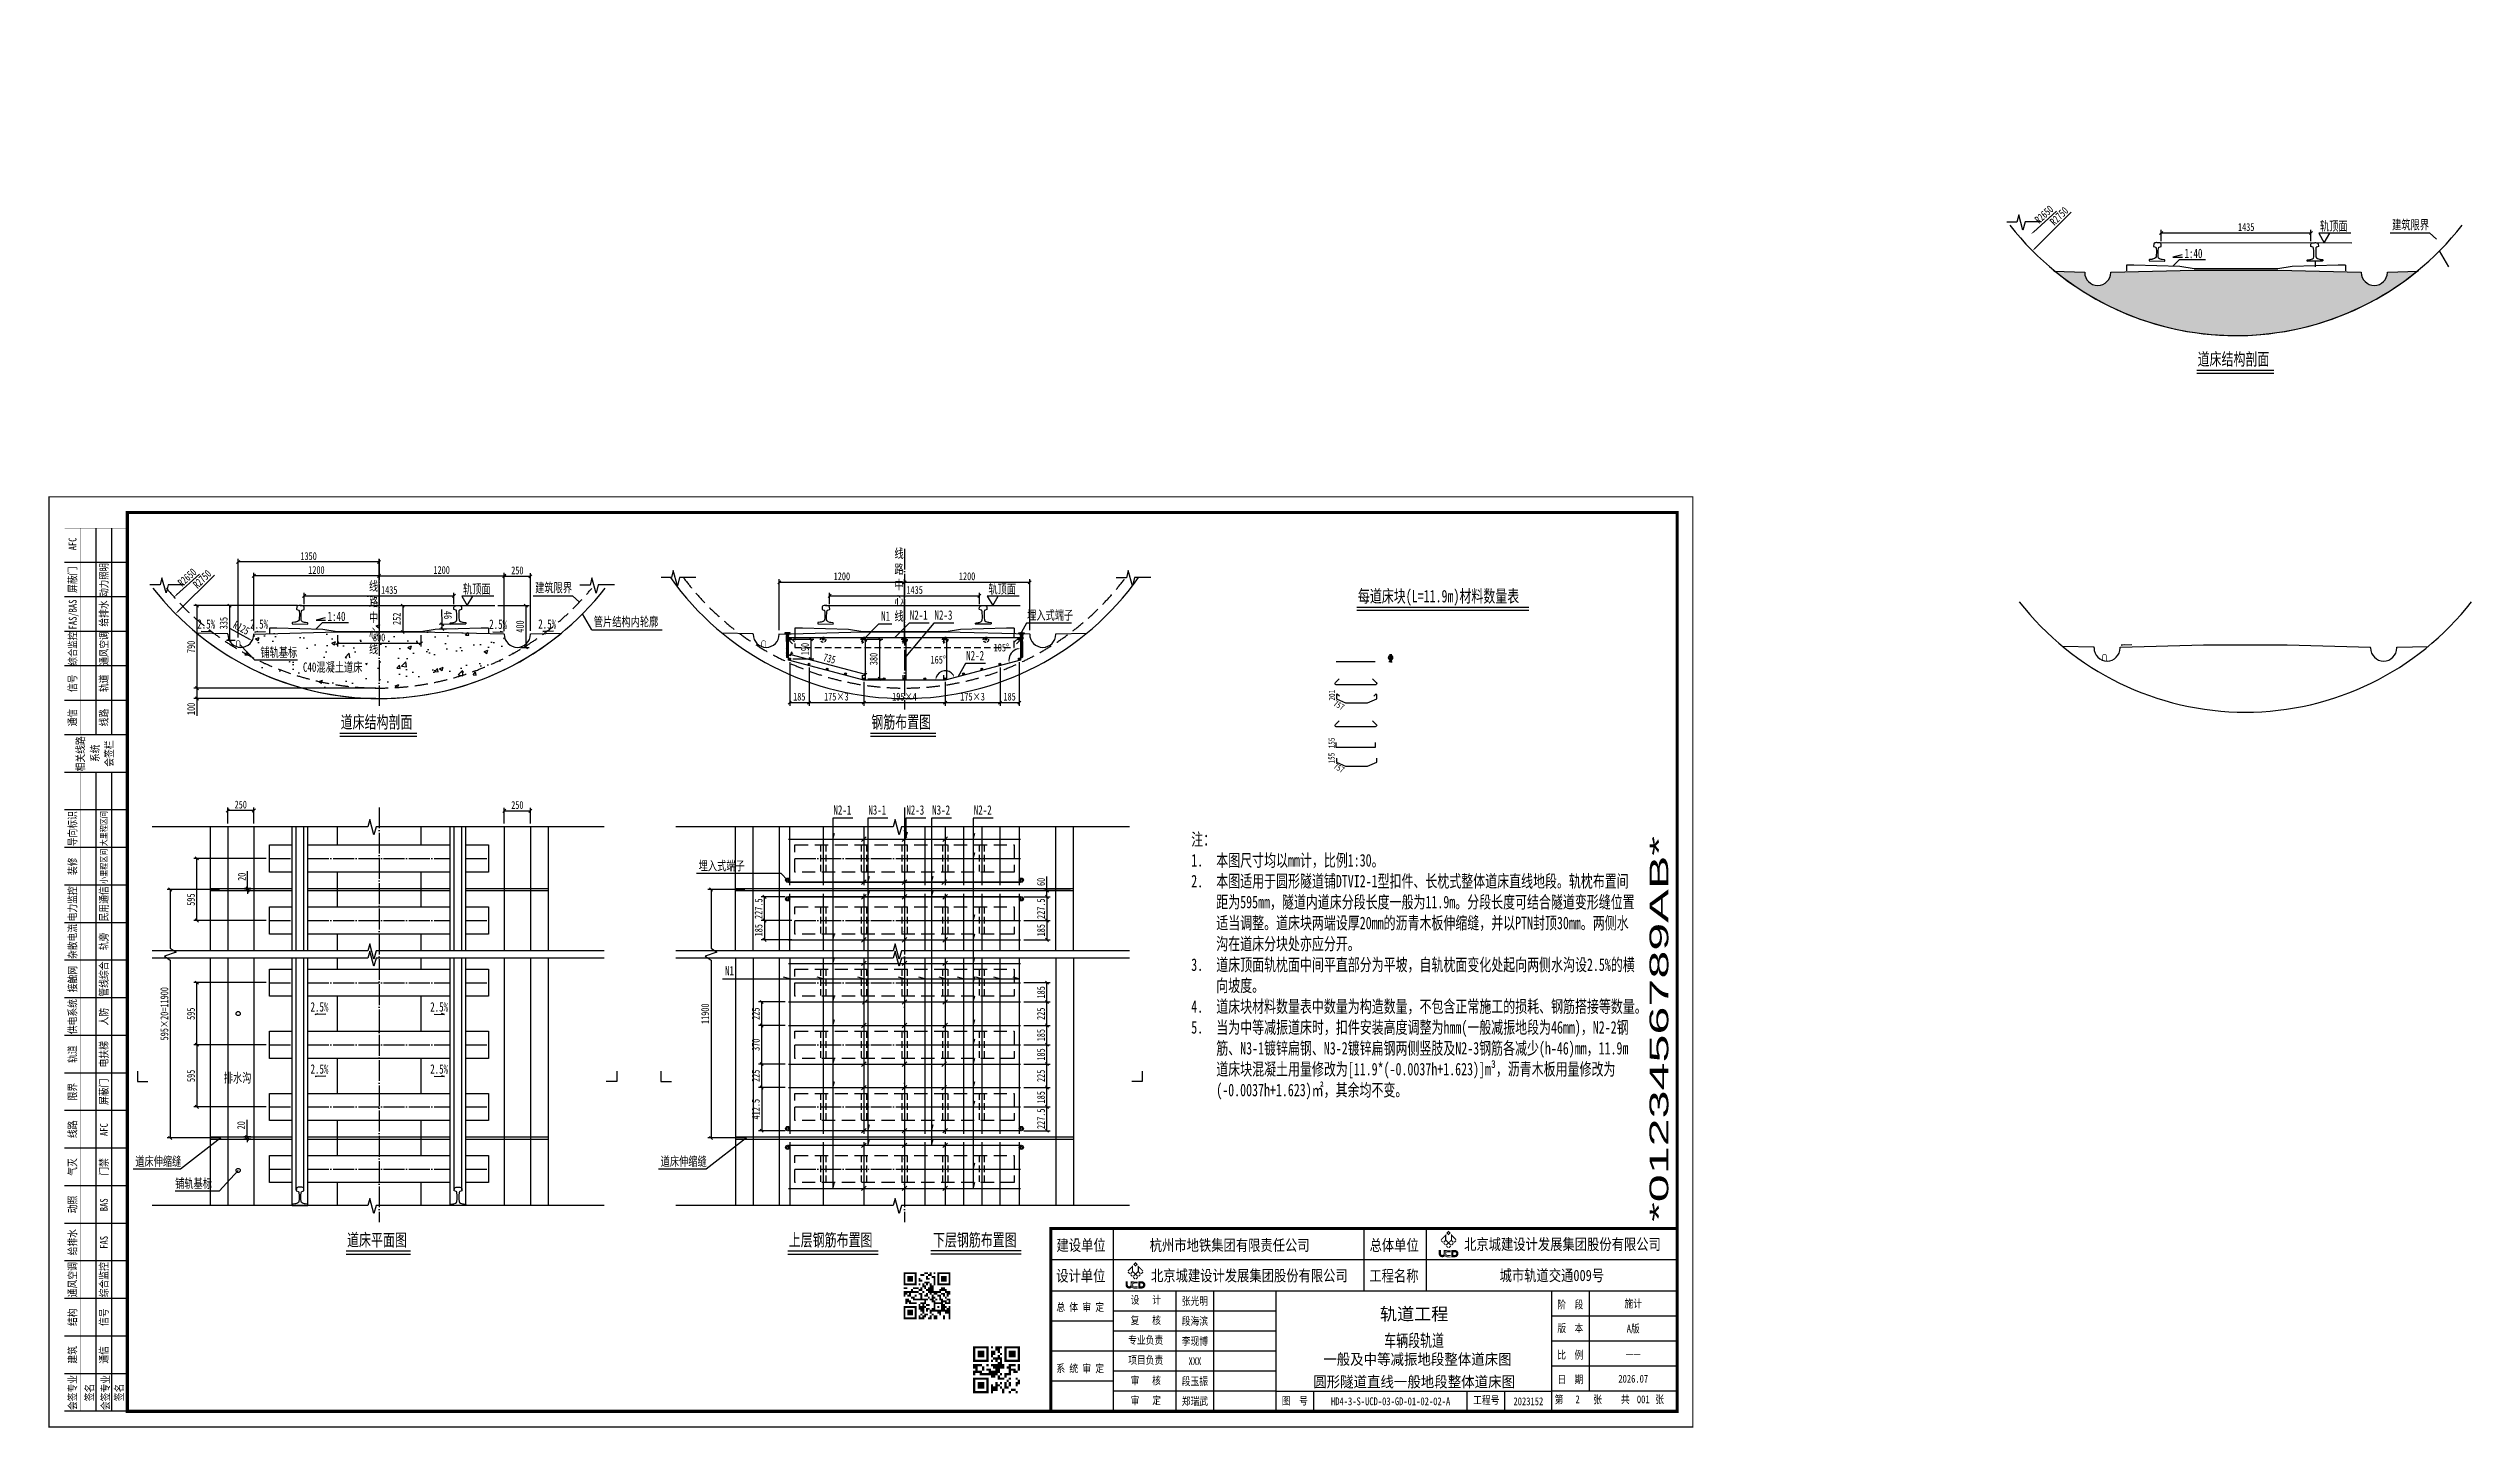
# Model space of a CAD drawing. Header units: millimetres. Extents: x 751 to 23969, y -17237 to -4028.
import ezdxf
from ezdxf.enums import TextEntityAlignment as Align

# ---------------------------------------------------------------- set-up
doc = ezdxf.new("R2010")
doc.units = ezdxf.units.MM
for name, pattern in [('CENTER', [4.1, 3, -0.5, 0.1, -0.5]), ('DASHED', [19.05, 12.7, -6.35]), ('DOTE', [2.42, 2, -0.2, 0.02, -0.2])]:
    doc.linetypes.add(name, pattern=pattern)
doc.layers.get('Defpoints').update_dxf_attribs({"color": 250})
for name, color, linetype in [('DOT', 6, 'DOTE'), ('GesoftDrawFrameCountersignBlockLayer', 7, 'Continuous'), ('GesoftDrawFrameCountersignLayer', 7, 'Continuous'), ('GesoftDrawFrameFrameBlockLayer', 7, 'Continuous'), ('GesoftDrawFrameInLineLayer', 85, 'Continuous'), ('GesoftDrawFrameOutLineLayer', 180, 'Continuous'), ('GesoftDrawFrameTitleLayer', 7, 'Continuous'), ('标注', 3, 'Continuous'), ('粗实线', 4, 'Continuous'), ('钢筋', 4, 'Continuous')]:
    doc.layers.add(name, color=color, linetype=linetype)
doc.styles.add('宋体', font='SimSun.ttf', dxfattribs={"width": 0.7})
doc.styles.add('宋体样式', font='SimSun.ttf', dxfattribs={"width": 0.8})
doc.styles.add('宋体样式宽度0.65', font='SimSun.ttf', dxfattribs={"width": 0.65})
doc.styles.add('宋体样式宽度0.7', font='SimSun.ttf', dxfattribs={"width": 0.7})
doc.styles.add('宋体样式宽度0.8', font='SimSun.ttf', dxfattribs={"width": 0.8})
doc.styles.add('条形码', font='BC_C39.FBC', dxfattribs={"height": 11})
doc.dimstyles.new('1比30', dxfattribs={"dimscale": 30, "dimtxt": 2.5, "dimasz": 1, "dimexe": 1, "dimexo": 1, "dimtad": 3, "dimdec": 0, "dimzin": 0, "dimdsep": 46, "dimtxsty": '宋体', "dimblk": 'OBLIQUE', "dimcen": 0.09, "dimadec": 0, "dimazin": 0, "dimtfac": 1, "dimtdec": 0, "dimtofl": 0, "dimtmove": 0, "dimatfit": 3, "dimfxl": 0, "dimtolj": 1, "dimtzin": 0, "dimarcsym": 0})

msp = doc.modelspace()

# ---------------------------------------------------------------- texts
at = {"insert": (11701.22, -11543.72), "char_height": 120, "attachment_point": 1, "style": '宋体'}
msp.add_mtext_dynamic_manual_height_columns('\\A1;注：\\P\\pi-240,l240,t240,360;1.^I本图尺寸均以mm计，比例1:30。\\P2.^I本图适用于圆形隧道铺DTVI2-1型扣件、长枕式整体道床直线地段。轨枕布置间距为595mm，隧道内道床分段长度一般为11.9m。分段长度可结合隧道变形缝位置适当调整。道床块两端设厚20mm的沥青木板伸缩缝，并以PTN封顶30mm。两侧水沟在道床分块处亦应分开。\\P3.^I道床顶面轨枕面中间平直部分为平坡，自轨枕面变化处起向两侧水沟设2.5%的横向坡度{\\A0;。\\P}4.^I道床块材料数量表中数量为构造数量，不包含正常施工的损耗、钢筋搭接等数量。\\P{\\A0;5.^I当为中等减振道床时，扣件安装高度调整为hmm(一般减振地段为46mm)，N2-2钢筋、N3-1镀锌扁钢、N3-2镀锌扁钢两侧竖肢及N2-3钢筋各减少(h-46)mm，11.9m道床块混凝土用量修改为[11.9*(-0.0037h+1.623)]m³，沥青木板用量修改为(-0.0037h+1.623)㎡，其余均不变。}', width=4282.6827, gutter_width=600, heights=[0], dxfattribs=at)
at = {"layer": 'DOT', "char_height": 90, "attachment_point": 1, "style": '宋体'}
for insert in [(8857.54, -8819.56), (3822.92, -9132.76)]:
    msp.add_mtext_dynamic_manual_height_columns('线路中心线', width=136.8398, gutter_width=600, heights=[0], dxfattribs=dict(at, insert=insert))
at = {"layer": '标注', "style": '宋体', "width": 0.7}
for s, height, p in [('轨顶面', 90, (22516.46, -5773.13)), ('建筑限界', 90, (23208.22, -5761.84)), ('1:40', 90, (21219.03, -6036.14)), ('道床结构剖面', 120, (21344.42, -7063.65)), ('轨顶面', 90, (4723.34, -9249.45)), ('建筑限界', 90, (5415.1, -9238.15)), ('轨顶面', 90, (9757.96, -9249.45)), ('每道床块(L=11.9m)材料数量表', 120, (13298.51, -9334)), ('2.5%%%', 90, (2177.11, -9585.87)), ('2.5%%%', 90, (2684.54, -9585.87)), ('1:40', 90, (3425.91, -9512.46)), ('2.5%%%', 90, (5444.37, -9585.87)), ('管片结构内轮廓', 90, (5977.07, -9564.15)), ('N1', 90, (8729.79, -9510.39)), ('N2-1', 90, (9004.33, -9500.1)), ('N2-3', 90, (9241.78, -9500.1)), ('埋入式端子', 90, (10129.05, -9500.1)), ('铺轨基标', 90, (2781.83, -9857.01)), ('C40混凝土道床', 90, (3189.87, -9998.86)), ('N2-2', 90, (9544.82, -9888.21)), ('道床结构剖面', 120, (3551.29, -10539.97)), ('钢筋布置图', 120, (8635.9, -10539.97)), ('N2-1', 90, (8272.89, -11367.42)), ('N3-1', 90, (8606.87, -11367.42)), ('N2-3', 90, (8970.96, -11367.42)), ('N3-2', 90, (9219.04, -11367.42)), ('N2-2', 90, (9617.3, -11367.42)), ('埋入式端子', 90, (6981.44, -11901.34)), ('N1', 90, (7233.85, -12907.01)), ('2.5%%%', 90, (3262.31, -13253.23)), ('2.5%%%', 90, (4409.12, -13253.23)), ('排水沟', 90, (2431.08, -13932.63)), ('2.5%%%', 90, (3262.31, -13848.23)), ('2.5%%%', 90, (4409.12, -13848.23)), ('道床伸缩缝', 90, (1582.95, -14732.48)), ('铺轨基标', 90, (1965.37, -14943.99)), ('道床伸缩缝', 90, (6617.58, -14732.48)), ('道床平面图', 120, (3612.72, -15500.27)), ('上层钢筋布置图', 120, (7844.75, -15500.27)), ('下层钢筋布置图', 120, (9226.67, -15500.27))]:
    msp.add_text(s, height=height, dxfattribs=at).set_placement(p)
for s, height, rotation, p in [('2.5%%%', 90, 359.996219, (4974.03, -9587.96)), ('201', 60, 90, (13079.3, -10274.19)), ('757', 60, 330, (13058.1, -10318.87)), ('155', 60, 90, (13075.61, -10731.71)), ('155', 60, 90, (13074.84, -10876.57)), ('757', 60, 330, (13058.68, -10919.24))]:
    msp.add_text(s, height=height, rotation=rotation, dxfattribs=at).set_placement(p)

# ---------------------------------------------------------------- blocks, each defined once
blk = doc.blocks.new('Sleeper')
for p, q in [((-1050, 35.5), (-1050, -16.25)), ((1050, 35.5), (1050, -16.25))]:
    blk.add_line(p, q)
blk.add_lwpolyline([(1050, 35.5), (978, 35.5), (538, 24.5), (400, 0), (0, 0), (-400, 0), (-538, 24.5), (-978, 35.5), (-1050, 35.5)])
at = {"linetype": 'DASHED', "ltscale": 5}
blk.add_lwpolyline([(-1050, -16.25), (-1050, -150), (0, -150), (1050, -150), (1050, -16.25)], dxfattribs=at)
at = {"linetype": 'DASHED', "ltscale": 2}
for centre in [(-780, -75), (-390, -75), (0, -75), (390, -75), (780, -75)]:
    blk.add_circle(centre, 25, dxfattribs=at)
blk = doc.blocks.new('_Oblique')
at = {"color": 0, "linetype": 'ByBlock', "lineweight": -2}
blk.add_line((-0.5, -0.5), (0.5, 0.5), dxfattribs=at)
blk = doc.blocks.new('*D16')
at = {"layer": 'Defpoints', "color": 0, "transparency": 16777216}
for p in [(5119, -9080), (3919, -9613), (5119, -9633)]:
    blk.add_point(p, dxfattribs=at)
at = {"layer": '标注', "color": 0, "lineweight": -2, "transparency": 16777216}
for p, q in [((3919, -9583), (3919, -9050)), ((5119, -9603), (5119, -9050)), ((3919, -9080), (5119, -9080))]:
    blk.add_line(p, q, dxfattribs=at)
at = {"layer": '标注', "color": 0, "lineweight": -2, "transparency": 16777216, "xscale": 30, "yscale": 30, "zscale": 30, "rotation": 180}
blk.add_blockref('_Oblique', (3919, -9080), dxfattribs=at)
at = {"layer": '标注', "color": 0, "lineweight": -2, "transparency": 16777216, "xscale": 30, "yscale": 30, "zscale": 30}
blk.add_blockref('_Oblique', (5119, -9080), dxfattribs=at)
at = {"layer": '标注', "color": 0, "transparency": 16777216, "insert": (4519, -9024), "char_height": 75, "attachment_point": 5, "style": '宋体'}
blk.add_mtext('\\A1;1200', dxfattribs=at)
blk = doc.blocks.new('*D15')
at = {"layer": 'Defpoints', "color": 0, "transparency": 16777216}
for p in [(2719, -9080), (2719, -9633), (3919, -9613)]:
    blk.add_point(p, dxfattribs=at)
at = {"layer": '标注', "color": 0, "lineweight": -2, "transparency": 16777216}
for p, q in [((2719, -9603), (2719, -9050)), ((3919, -9583), (3919, -9050)), ((3919, -9080), (2719, -9080))]:
    blk.add_line(p, q, dxfattribs=at)
at = {"layer": '标注', "color": 0, "lineweight": -2, "transparency": 16777216, "xscale": 30, "yscale": 30, "zscale": 30, "rotation": 180}
blk.add_blockref('_Oblique', (2719, -9080), dxfattribs=at)
at = {"layer": '标注', "color": 0, "lineweight": -2, "transparency": 16777216, "xscale": 30, "yscale": 30, "zscale": 30}
blk.add_blockref('_Oblique', (3919, -9080), dxfattribs=at)
at = {"layer": '标注', "color": 0, "transparency": 16777216, "insert": (3319, -9024), "char_height": 75, "attachment_point": 5, "style": '宋体'}
blk.add_mtext('\\A1;1200', dxfattribs=at)
blk = doc.blocks.new('*D38')
at = {"layer": 'Defpoints', "color": 0, "transparency": 16777216}
for p in [(4637, -9271), (3202, -9380), (4637, -9380)]:
    blk.add_point(p, dxfattribs=at)
at = {"layer": '标注', "color": 0, "lineweight": -2, "transparency": 16777216}
for p, q in [((3202, -9350), (3202, -9241)), ((3202, -9271), (4637, -9271)), ((4637, -9350), (4637, -9241))]:
    blk.add_line(p, q, dxfattribs=at)
at = {"layer": '标注', "color": 0, "lineweight": -2, "transparency": 16777216, "xscale": 30, "yscale": 30, "zscale": 30, "rotation": 180}
blk.add_blockref('_Oblique', (3202, -9271), dxfattribs=at)
at = {"layer": '标注', "color": 0, "lineweight": -2, "transparency": 16777216, "xscale": 30, "yscale": 30, "zscale": 30}
blk.add_blockref('_Oblique', (4637, -9271), dxfattribs=at)
at = {"layer": '标注', "color": 0, "transparency": 16777216, "insert": (4017, -9215), "char_height": 75, "attachment_point": 5, "style": '宋体'}
blk.add_mtext('\\A1;1435', dxfattribs=at)
blk = doc.blocks.new('*D37')
at = {"layer": 'Defpoints', "color": 0, "transparency": 16777216}
for p in [(3167, -9365), (2174, -10155), (3919, -10155)]:
    blk.add_point(p, dxfattribs=at)
at = {"layer": '标注', "color": 0, "lineweight": -2, "transparency": 16777216}
for p, q in [((3137, -9365), (2144, -9365)), ((2174, -9365), (2174, -10155)), ((3889, -10155), (2144, -10155))]:
    blk.add_line(p, q, dxfattribs=at)
at = {"layer": '标注', "color": 0, "lineweight": -2, "transparency": 16777216, "xscale": 30, "yscale": 30, "zscale": 30}
for p, rotation in [((2174, -9365), 90), ((2174, -10155), 270)]:
    blk.add_blockref('_Oblique', p, dxfattribs=dict(at, rotation=rotation))
at = {"layer": '标注', "color": 0, "transparency": 16777216, "insert": (2118, -9760), "char_height": 75, "attachment_point": 5, "rotation": 90, "style": '宋体'}
blk.add_mtext('\\A1;790', dxfattribs=at)
blk = doc.blocks.new('埋入式端子-2')
at = {"color": 2, "linetype": 'CENTER', "ltscale": 10}
blk.add_line((0, 0), (0, -242), dxfattribs=at)
at = {"color": 2, "ltscale": 0.03}
for p, q in [((-25, -7), (-25, -12)), ((-20, -14), (-25, -9)), ((-23, -14), (-25, -12)), ((-21, -6), (-24, -6)), ((-15, -15), (-24, -6)), ((-24, -14), (-18, -14)), ((-21, -6), (-21, -6)), ((-20, -7), (-21, -7)), ((-20, -6), (-20, -7)), ((-17, -6), (-20, -6)), ((-9, -18), (-20, -7)), ((-18, -14), (-18, -14)), ((-17, -6), (-17, -6)), ((-17, -15), (-14, -15)), ((-17, -7), (-17, -6)), ((-16, -7), (-17, -7)), ((-9, -14), (-16, -7)), ((-15, -6), (-15, -6)), ((-9, -6), (-15, -6)), ((-9, -10), (-13, -6)), ((-12, -17), (-12, -29)), ((-9, -21), (-12, -18)), ((-7, -26), (-12, -22)), ((0, -37), (-12, -26)), ((-10, -31), (-12, -30)), ((10, -66), (-11, -45)), ((-11, -46), (-11, -65)), ((0, -60), (-11, -49)), ((0, -63), (-11, -53)), ((0, -67), (-11, -56)), ((0, -71), (-11, -60)), ((0, -74), (-11, -64)), ((-10, -31), (-10, -31)), ((-7, -7), (-9, -6)), ((-9, -7), (-9, -6)), ((-9, -24), (-9, -6)), ((9, -24), (-9, -24)), ((0, -48), (-9, -40)), ((0, -52), (-9, -43)), ((0, -78), (-9, -69)), ((-8, -124), (-9, -124)), ((-8, -32), (-8, -39)), ((0, -41), (-8, -33)), ((0, -45), (-8, -36)), ((-8, -91), (-8, -72)), ((0, -82), (-8, -74)), ((0, -86), (-8, -77)), ((0, -89), (-8, -81)), ((8, -101), (-8, -85)), ((8, -105), (-8, -88)), ((-8, -91), (-8, -98)), ((-3, -97), (-8, -92)), ((8, -109), (-8, -92)), ((0, -104), (-8, -96)), ((-8, -98), (-8, -241)), ((0, -108), (-8, -100)), ((0, -112), (-8, -103)), ((0, -115), (-8, -107)), ((0, -119), (-8, -111)), ((0, -123), (-8, -114)), ((0, -126), (-8, -118)), ((0, -130), (-8, -122)), ((0, -134), (-8, -125)), ((0, -138), (-8, -129)), ((8, -150), (-8, -133)), ((8, -153), (-8, -137)), ((8, -157), (-8, -140)), ((8, -161), (-8, -144)), ((8, -164), (-8, -148)), ((-3, -157), (-8, -151)), ((8, -168), (-8, -151)), ((-8, -151), (-8, -157)), ((0, -164), (-8, -155)), ((0, -167), (-8, -159)), ((0, -171), (-8, -163)), ((0, -175), (-8, -166)), ((0, -178), (-8, -170)), ((0, -182), (-8, -174)), ((0, -186), (-8, -177)), ((0, -190), (-8, -181)), ((0, -193), (-8, -185)), ((0, -197), (-8, -189)), ((8, -209), (-8, -192)), ((8, -213), (-8, -196)), ((8, -216), (-8, -200)), ((8, -220), (-8, -203)), ((8, -224), (-8, -207)), ((-8, -210), (-8, -217)), ((-3, -216), (-8, -211)), ((8, -228), (-8, -211)), ((0, -223), (-8, -215)), ((0, -227), (-8, -218)), ((8, -239), (-8, -222)), ((7, -241), (-8, -226)), ((3, -241), (-8, -229)), ((-7, -29), (-7, -7)), ((-7, -7), (7, -7)), ((0, -34), (-7, -29)), ((7, -29), (-7, -29)), ((7, -29), (0, -34)), ((9, -43), (0, -34)), ((11, -48), (0, -37)), ((11, -52), (0, -41)), ((11, -55), (0, -45)), ((11, -59), (0, -48)), ((11, -63), (0, -52)), ((9, -69), (0, -60)), ((8, -72), (0, -63)), ((8, -75), (0, -67)), ((8, -79), (0, -71)), ((8, -83), (0, -74)), ((8, -87), (0, -78)), ((8, -90), (0, -82)), ((8, -93), (0, -86)), ((8, -98), (0, -89)), ((1, -94), (0, -93)), ((0, -100), (0, -100)), ((8, -112), (0, -104)), ((8, -116), (0, -108)), ((8, -120), (0, -112)), ((8, -124), (0, -115)), ((8, -127), (0, -119)), ((8, -131), (0, -123)), ((8, -135), (0, -126)), ((8, -138), (0, -130)), ((8, -142), (0, -134)), ((8, -146), (0, -138)), ((8, -153), (0, -145)), ((1, -153), (0, -152)), ((0, -160), (0, -159)), ((8, -172), (0, -164)), ((8, -176), (0, -167)), ((8, -179), (0, -171)), ((8, -183), (0, -175)), ((8, -187), (0, -178)), ((8, -190), (0, -182)), ((8, -194), (0, -186)), ((8, -198), (0, -190)), ((8, -202), (0, -193)), ((8, -205), (0, -197)), ((8, -212), (0, -204)), ((1, -212), (0, -212)), ((0, -219), (0, -219)), ((8, -231), (0, -223)), ((8, -235), (0, -227)), ((8, -105), (1, -98)), ((8, -164), (1, -157)), ((8, -224), (1, -216)), ((8, -38), (3, -32)), ((8, -101), (3, -96)), ((8, -161), (3, -156)), ((8, -35), (5, -31)), ((9, -6), (7, -7)), ((7, -7), (7, -29)), ((11, -30), (7, -26)), ((9, -31), (7, -29)), ((8, -39), (8, -32)), ((8, -72), (8, -91)), ((8, -91), (8, -241)), ((8, -151), (8, -158)), ((24, -6), (9, -6)), ((17, -14), (9, -6)), ((9, -24), (9, -6)), ((15, -15), (9, -9)), ((12, -16), (9, -12)), ((12, -19), (9, -16)), ((12, -23), (9, -20)), ((12, -27), (9, -24)), ((10, -31), (10, -31)), ((11, -46), (11, -65)), ((12, -29), (12, -17)), ((21, -14), (13, -6)), ((14, -15), (17, -15)), ((21, -10), (17, -6)), ((17, -14), (24, -14)), ((21, -7), (21, -14)), ((25, -7), (21, -7)), ((25, -7), (21, -7)), ((25, -12), (25, -7)), ((0, -241), (-8, -233)), ((-4, -241), (-8, -237)), ((8, -241), (-8, -241)), ((-8, -241), (-7, -242)), ((7, -242), (-7, -242)), ((8, -241), (7, -242))]:
    blk.add_line(p, q, dxfattribs=at)
at = {"color": 2}
for p, q in [((-20, -6), (-21, -6)), ((-17, -6), (-15, -6)), ((-15, -6), (-15, -6)), ((-9, -6), (9, -6)), ((17, -14), (17, -14))]:
    blk.add_line(p, q, dxfattribs=at)
at = {"color": 2, "ltscale": 0.03}
for centre, radius, start, end in [((-24, -7), 1, 90, 180), ((-24, -12), 1.5, 180, 270), ((-21, -6), 0.5, 180, 270), ((-17, -14), 1, 180, 270), ((-16, -6), 0.5, 270, 0), ((-14, -17), 2, 0, 90), ((-10, -29), 1.5, 180, 270), ((-10, -32), 1.5, 0, 90), ((10, -32), 1.5, 90, 180), ((10, -29), 1.5, 270, 0), ((9, -46), 1.6, 0, 38.3125), ((8, -65), 2.4, 323.4468, 0), ((14, -17), 2, 90, 180), ((17, -14), 1, 270, 0), ((20, -7), 1, 0, 90), ((24, -7), 1, 0, 90), ((24, -12), 1.5, 270, 0)]:
    blk.add_arc(centre, radius, start, end, dxfattribs=at)
at = {"color": 2}
for centre, radius, start, end in [((-9, -46), 1.6, 141.6875, 180), ((-8, -65), 2.4, 180, 216.5532)]:
    blk.add_arc(centre, radius, start, end, dxfattribs=at)
at = {"color": 2, "ltscale": 0.03}
for points in [[(-10, -45), (-9, -43), (-9, -41), (-8, -39)], [(-10, -66), (-9, -68), (-9, -70), (-8, -72)], [(10, -45), (9, -43), (9, -41), (8, -39)], [(10, -66), (9, -68), (9, -70), (8, -72)]]:
    blk.add_open_spline(points, degree=3, dxfattribs=at)
blk = doc.blocks.new('*D39')
at = {"layer": 'Defpoints', "color": 0, "transparency": 16777216}
for p in [(4525, -9590), (4676, -9541), (4677, -9587)]:
    blk.add_point(p, dxfattribs=at)
at = {"layer": '标注', "color": 0, "lineweight": -2, "transparency": 16777216}
for p, q in [((4524, -9544), (4520, -9403)), ((4646, -9541), (4494, -9545)), ((4647, -9587), (4495, -9591)), ((4525, -9590), (4524, -9544))]:
    blk.add_line(p, q, dxfattribs=at)
at = {"layer": '标注', "color": 0, "lineweight": -2, "transparency": 16777216, "xscale": 30, "yscale": 30, "zscale": 30}
for p, rotation in [((4524, -9544), 91.43209618416502), ((4525, -9590), 271.432096184165)]:
    blk.add_blockref('_Oblique', p, dxfattribs=dict(at, rotation=rotation))
at = {"layer": '标注', "color": 0, "transparency": 16777216, "insert": (4578, -9455), "char_height": 75, "attachment_point": 5, "rotation": 271.4321, "style": '宋体'}
blk.add_mtext('\\A1;46', dxfattribs=at)
blk = doc.blocks.new('*D40')
at = {"layer": 'Defpoints', "color": 0, "transparency": 16777216}
for p in [(5028, -9365), (5246, -9765), (5326, -9765)]:
    blk.add_point(p, dxfattribs=at)
at = {"layer": '标注', "color": 0, "lineweight": -2, "transparency": 16777216}
for p, q in [((5058, -9365), (5356, -9365)), ((5326, -9365), (5326, -9765)), ((5276, -9765), (5356, -9765))]:
    blk.add_line(p, q, dxfattribs=at)
at = {"layer": '标注', "color": 0, "lineweight": -2, "transparency": 16777216, "xscale": 30, "yscale": 30, "zscale": 30}
for p, rotation in [((5326, -9365), 90), ((5326, -9765), 270)]:
    blk.add_blockref('_Oblique', p, dxfattribs=dict(at, rotation=rotation))
at = {"layer": '标注', "color": 0, "transparency": 16777216, "insert": (5270, -9565), "char_height": 75, "attachment_point": 5, "rotation": 90, "style": '宋体'}
blk.add_mtext('\\A1;400', dxfattribs=at)
blk = doc.blocks.new('*D17')
at = {"layer": 'Defpoints', "color": 0, "transparency": 16777216}
for p in [(3167, -9365), (2486, -9700), (2569, -9700)]:
    blk.add_point(p, dxfattribs=at)
at = {"layer": '标注', "color": 0, "lineweight": -2, "transparency": 16777216}
for p, q in [((3137, -9365), (2456, -9365)), ((2486, -9365), (2486, -9700)), ((2539, -9700), (2456, -9700))]:
    blk.add_line(p, q, dxfattribs=at)
at = {"layer": '标注', "color": 0, "lineweight": -2, "transparency": 16777216, "xscale": 30, "yscale": 30, "zscale": 30}
for p, rotation in [((2486, -9365), 90), ((2486, -9700), 270)]:
    blk.add_blockref('_Oblique', p, dxfattribs=dict(at, rotation=rotation))
at = {"layer": '标注', "color": 0, "transparency": 16777216, "insert": (2430, -9532), "char_height": 75, "attachment_point": 5, "rotation": 90, "style": '宋体'}
blk.add_mtext('\\A1;335', dxfattribs=at)
blk = doc.blocks.new('*D18')
at = {"layer": 'Defpoints', "color": 0, "transparency": 16777216}
for p in [(8564, -9686), (8574, -10066), (8715, -10066)]:
    blk.add_point(p, dxfattribs=at)
at = {"layer": '标注', "color": 0, "lineweight": -2, "transparency": 16777216}
for p, q in [((8594, -9686), (8745, -9686)), ((8715, -9686), (8715, -10066)), ((8604, -10066), (8745, -10066))]:
    blk.add_line(p, q, dxfattribs=at)
at = {"layer": '标注', "color": 0, "lineweight": -2, "transparency": 16777216, "xscale": 30, "yscale": 30, "zscale": 30}
for p, rotation in [((8715, -9686), 90), ((8715, -10066), 270)]:
    blk.add_blockref('_Oblique', p, dxfattribs=dict(at, rotation=rotation))
at = {"layer": '标注', "color": 0, "transparency": 16777216, "insert": (8658, -9876), "char_height": 75, "attachment_point": 5, "rotation": 90, "style": '宋体'}
blk.add_mtext('\\A1;380', dxfattribs=at)
blk = doc.blocks.new('*D6')
at = {"layer": 'Defpoints', "color": 0, "transparency": 16777216}
for p in [(2173, -12976), (2869, -12976), (2869, -13571)]:
    blk.add_point(p, dxfattribs=at)
at = {"layer": '标注', "color": 0, "lineweight": -2, "transparency": 16777216}
for p, q in [((2839, -12976), (2143, -12976)), ((2173, -13571), (2173, -12976)), ((2839, -13571), (2143, -13571))]:
    blk.add_line(p, q, dxfattribs=at)
at = {"layer": '标注', "color": 0, "lineweight": -2, "transparency": 16777216, "xscale": 30, "yscale": 30, "zscale": 30}
for p, rotation in [((2173, -12976), 90), ((2173, -13571), 270)]:
    blk.add_blockref('_Oblique', p, dxfattribs=dict(at, rotation=rotation))
at = {"layer": '标注', "color": 0, "transparency": 16777216, "insert": (2117, -13274), "char_height": 75, "attachment_point": 5, "rotation": 90, "style": '宋体'}
blk.add_mtext('\\A1;595', dxfattribs=at)
blk = doc.blocks.new('*D7')
at = {"layer": 'Defpoints', "color": 0, "transparency": 16777216}
for p in [(2173, -11786), (2869, -11786), (2869, -12381)]:
    blk.add_point(p, dxfattribs=at)
at = {"layer": '标注', "color": 0, "lineweight": -2, "transparency": 16777216}
for p, q in [((2839, -11786), (2143, -11786)), ((2173, -12381), (2173, -11786)), ((2839, -12381), (2143, -12381))]:
    blk.add_line(p, q, dxfattribs=at)
at = {"layer": '标注', "color": 0, "lineweight": -2, "transparency": 16777216, "xscale": 30, "yscale": 30, "zscale": 30}
for p, rotation in [((2173, -11786), 90), ((2173, -12381), 270)]:
    blk.add_blockref('_Oblique', p, dxfattribs=dict(at, rotation=rotation))
at = {"layer": '标注', "color": 0, "transparency": 16777216, "insert": (2117, -12181), "char_height": 75, "attachment_point": 5, "rotation": 90, "style": '宋体'}
blk.add_mtext('\\A1;595', dxfattribs=at)
blk = doc.blocks.new('*D8')
at = {"layer": 'Defpoints', "color": 0, "transparency": 16777216}
for p in [(2419, -12084), (1918, -14464), (2419, -14464)]:
    blk.add_point(p, dxfattribs=at)
at = {"layer": '标注', "color": 0, "lineweight": -2, "transparency": 16777216}
for p, q in [((2389, -12084), (1888, -12084)), ((1918, -12084), (1918, -12647)), ((1974, -12685), (1862, -12722)), ((1862, -12722), (1918, -12760)), ((1918, -12647), (1974, -12685)), ((1918, -12760), (1918, -14464)), ((2389, -14464), (1888, -14464))]:
    blk.add_line(p, q, dxfattribs=at)
at = {"layer": '标注', "color": 0, "lineweight": -2, "transparency": 16777216, "xscale": 30, "yscale": 30, "zscale": 30}
for p, rotation in [((1918, -12084), 90), ((1918, -14464), 270)]:
    blk.add_blockref('_Oblique', p, dxfattribs=dict(at, rotation=rotation))
at = {"layer": '标注', "color": 0, "transparency": 16777216, "insert": (1862, -13274), "char_height": 75, "attachment_point": 5, "rotation": 90, "style": '宋体'}
blk.add_mtext('\\A1;595×20=11900', dxfattribs=at)
blk = doc.blocks.new('*D9')
at = {"layer": 'Defpoints', "color": 0, "transparency": 16777216}
for p in [(2654, -14454), (2719, -14454), (2719, -14474)]:
    blk.add_point(p, dxfattribs=at)
at = {"layer": '标注', "color": 0, "lineweight": -2, "transparency": 16777216}
for p, q in [((2654, -14454), (2654, -14289)), ((2689, -14454), (2624, -14454)), ((2689, -14474), (2624, -14474)), ((2654, -14474), (2654, -14504))]:
    blk.add_line(p, q, dxfattribs=at)
at = {"layer": '标注', "color": 0, "lineweight": -2, "transparency": 16777216, "xscale": 30, "yscale": 30, "zscale": 30}
for p, rotation in [((2654, -14454), 270), ((2654, -14474), 90)]:
    blk.add_blockref('_Oblique', p, dxfattribs=dict(at, rotation=rotation))
at = {"layer": '标注', "color": 0, "transparency": 16777216, "insert": (2598, -14342), "char_height": 75, "attachment_point": 5, "rotation": 90, "style": '宋体'}
blk.add_mtext('\\A1;20', dxfattribs=at)
blk = doc.blocks.new('*D19')
at = {"layer": 'Defpoints', "color": 0, "transparency": 16777216}
for p in [(2660, -12074), (2719, -12074), (2719, -12094)]:
    blk.add_point(p, dxfattribs=at)
at = {"layer": '标注', "color": 0, "lineweight": -2, "transparency": 16777216}
for p, q in [((2660, -12074), (2660, -11909)), ((2689, -12074), (2630, -12074)), ((2689, -12094), (2630, -12094)), ((2660, -12094), (2660, -12124))]:
    blk.add_line(p, q, dxfattribs=at)
at = {"layer": '标注', "color": 0, "lineweight": -2, "transparency": 16777216, "xscale": 30, "yscale": 30, "zscale": 30}
for p, rotation in [((2660, -12074), 270), ((2660, -12094), 90)]:
    blk.add_blockref('_Oblique', p, dxfattribs=dict(at, rotation=rotation))
at = {"layer": '标注', "color": 0, "transparency": 16777216, "insert": (2604, -11962), "char_height": 75, "attachment_point": 5, "rotation": 90, "style": '宋体'}
blk.add_mtext('\\A1;20', dxfattribs=at)
blk = doc.blocks.new('Sleeper-plane')
for points in [[(-832, -130), (-1050, -130), (-1050, 130), (-832, 130)], [(-682, 130), (682, 130)], [(832, 130), (1050, 130), (1050, -130), (832, -130)], [(682, -130), (-682, -130)]]:
    blk.add_lwpolyline(points)
at = {"layer": 'DOT', "ltscale": 100}
for p, q in [((-1050, 0), (-832, 0)), ((-682, 0), (682, 0)), ((832, 0), (1050, 0))]:
    blk.add_line(p, q, dxfattribs=at)
blk = doc.blocks.new('*D10')
at = {"layer": 'Defpoints', "color": 0, "transparency": 16777216}
for p in [(8954, -9141), (7754, -9631), (8954, -9631)]:
    blk.add_point(p, dxfattribs=at)
at = {"layer": '标注', "color": 0, "lineweight": -2, "transparency": 16777216}
for p, q in [((7754, -9601), (7754, -9111)), ((7754, -9141), (8954, -9141)), ((8954, -9601), (8954, -9111))]:
    blk.add_line(p, q, dxfattribs=at)
at = {"layer": '标注', "color": 0, "lineweight": -2, "transparency": 16777216, "xscale": 30, "yscale": 30, "zscale": 30, "rotation": 180}
blk.add_blockref('_Oblique', (7754, -9141), dxfattribs=at)
at = {"layer": '标注', "color": 0, "lineweight": -2, "transparency": 16777216, "xscale": 30, "yscale": 30, "zscale": 30}
blk.add_blockref('_Oblique', (8954, -9141), dxfattribs=at)
at = {"layer": '标注', "color": 0, "transparency": 16777216, "insert": (8354, -9084), "char_height": 75, "attachment_point": 5, "style": '宋体'}
blk.add_mtext('\\A1;1200', dxfattribs=at)
blk = doc.blocks.new('*D20')
at = {"layer": 'Defpoints', "color": 0, "transparency": 16777216}
for p in [(10154, -9141), (8954, -9742), (10154, -9631)]:
    blk.add_point(p, dxfattribs=at)
at = {"layer": '标注', "color": 0, "lineweight": -2, "transparency": 16777216}
for p, q in [((8954, -9712), (8954, -9111)), ((8954, -9141), (10154, -9141)), ((10154, -9601), (10154, -9111))]:
    blk.add_line(p, q, dxfattribs=at)
at = {"layer": '标注', "color": 0, "lineweight": -2, "transparency": 16777216, "xscale": 30, "yscale": 30, "zscale": 30, "rotation": 180}
blk.add_blockref('_Oblique', (8954, -9141), dxfattribs=at)
at = {"layer": '标注', "color": 0, "lineweight": -2, "transparency": 16777216, "xscale": 30, "yscale": 30, "zscale": 30}
blk.add_blockref('_Oblique', (10154, -9141), dxfattribs=at)
at = {"layer": '标注', "color": 0, "transparency": 16777216, "insert": (9554, -9084), "char_height": 75, "attachment_point": 5, "style": '宋体'}
blk.add_mtext('\\A1;1200', dxfattribs=at)
blk = doc.blocks.new('*D21')
at = {"layer": 'Defpoints', "color": 0, "transparency": 16777216}
for p in [(2869, -13571), (2173, -14166), (2869, -14166)]:
    blk.add_point(p, dxfattribs=at)
at = {"layer": '标注', "color": 0, "lineweight": -2, "transparency": 16777216}
for p, q in [((2839, -13571), (2143, -13571)), ((2173, -13571), (2173, -14166)), ((2839, -14166), (2143, -14166))]:
    blk.add_line(p, q, dxfattribs=at)
at = {"layer": '标注', "color": 0, "lineweight": -2, "transparency": 16777216, "xscale": 30, "yscale": 30, "zscale": 30}
for p, rotation in [((2173, -13571), 90), ((2173, -14166), 270)]:
    blk.add_blockref('_Oblique', p, dxfattribs=dict(at, rotation=rotation))
at = {"layer": '标注', "color": 0, "transparency": 16777216, "insert": (2117, -13869), "char_height": 75, "attachment_point": 5, "rotation": 90, "style": '宋体'}
blk.add_mtext('\\A1;595', dxfattribs=at)
blk = doc.blocks.new('*D22')
at = {"layer": 'Defpoints', "color": 0, "transparency": 16777216}
for p in [(2569, -8947), (2569, -9700), (3919, -9613)]:
    blk.add_point(p, dxfattribs=at)
at = {"layer": '标注', "color": 0, "lineweight": -2, "transparency": 16777216}
for p, q in [((2569, -9670), (2569, -8917)), ((3919, -8947), (2569, -8947)), ((3919, -9583), (3919, -8917))]:
    blk.add_line(p, q, dxfattribs=at)
at = {"layer": '标注', "color": 0, "lineweight": -2, "transparency": 16777216, "xscale": 30, "yscale": 30, "zscale": 30, "rotation": 180}
blk.add_blockref('_Oblique', (2569, -8947), dxfattribs=at)
at = {"layer": '标注', "color": 0, "lineweight": -2, "transparency": 16777216, "xscale": 30, "yscale": 30, "zscale": 30}
blk.add_blockref('_Oblique', (3919, -8947), dxfattribs=at)
at = {"layer": '标注', "color": 0, "transparency": 16777216, "insert": (3244, -8891), "char_height": 75, "attachment_point": 5, "style": '宋体'}
blk.add_mtext('\\A1;1350', dxfattribs=at)
blk = doc.blocks.new('*D23')
at = {"layer": 'Defpoints', "color": 0, "transparency": 16777216}
for p in [(7586, -13756), (7841, -13756), (7841, -13981)]:
    blk.add_point(p, dxfattribs=at)
at = {"layer": '标注', "color": 0, "lineweight": -2, "transparency": 16777216}
for p, q in [((7811, -13756), (7556, -13756)), ((7586, -13981), (7586, -13756)), ((7811, -13981), (7556, -13981))]:
    blk.add_line(p, q, dxfattribs=at)
at = {"layer": '标注', "color": 0, "lineweight": -2, "transparency": 16777216, "xscale": 30, "yscale": 30, "zscale": 30}
for p, rotation in [((7586, -13756), 90), ((7586, -13981), 270)]:
    blk.add_blockref('_Oblique', p, dxfattribs=dict(at, rotation=rotation))
at = {"layer": '标注', "color": 0, "transparency": 16777216, "insert": (7529, -13869), "char_height": 75, "attachment_point": 5, "rotation": 90, "style": '宋体'}
blk.add_mtext('\\A1;225', dxfattribs=at)
blk = doc.blocks.new('*D24')
at = {"layer": 'Defpoints', "color": 0, "transparency": 16777216}
for p in [(7586, -13386), (7841, -13386), (7841, -13756)]:
    blk.add_point(p, dxfattribs=at)
at = {"layer": '标注', "color": 0, "lineweight": -2, "transparency": 16777216}
for p, q in [((7811, -13386), (7556, -13386)), ((7586, -13756), (7586, -13386)), ((7811, -13756), (7556, -13756))]:
    blk.add_line(p, q, dxfattribs=at)
at = {"layer": '标注', "color": 0, "lineweight": -2, "transparency": 16777216, "xscale": 30, "yscale": 30, "zscale": 30}
for p, rotation in [((7586, -13386), 90), ((7586, -13756), 270)]:
    blk.add_blockref('_Oblique', p, dxfattribs=dict(at, rotation=rotation))
at = {"layer": '标注', "color": 0, "transparency": 16777216, "insert": (7529, -13571), "char_height": 75, "attachment_point": 5, "rotation": 90, "style": '宋体'}
blk.add_mtext('\\A1;370', dxfattribs=at)
blk = doc.blocks.new('*D25')
at = {"layer": 'Defpoints', "color": 0, "transparency": 16777216}
for p in [(7586, -13161), (7841, -13161), (7841, -13386)]:
    blk.add_point(p, dxfattribs=at)
at = {"layer": '标注', "color": 0, "lineweight": -2, "transparency": 16777216}
for p, q in [((7811, -13161), (7556, -13161)), ((7586, -13386), (7586, -13161)), ((7811, -13386), (7556, -13386))]:
    blk.add_line(p, q, dxfattribs=at)
at = {"layer": '标注', "color": 0, "lineweight": -2, "transparency": 16777216, "xscale": 30, "yscale": 30, "zscale": 30}
for p, rotation in [((7586, -13161), 90), ((7586, -13386), 270)]:
    blk.add_blockref('_Oblique', p, dxfattribs=dict(at, rotation=rotation))
at = {"layer": '标注', "color": 0, "transparency": 16777216, "insert": (7529, -13274), "char_height": 75, "attachment_point": 5, "rotation": 90, "style": '宋体'}
blk.add_mtext('\\A1;225', dxfattribs=at)
blk = doc.blocks.new('*D11')
at = {"layer": 'Defpoints', "color": 0, "transparency": 16777216}
for p in [(7612, -12154), (7841, -12154), (7904, -12381)]:
    blk.add_point(p, dxfattribs=at)
at = {"layer": '标注', "color": 0, "lineweight": -2, "transparency": 16777216}
for p, q in [((7811, -12154), (7582, -12154)), ((7612, -12381), (7612, -12154)), ((7874, -12381), (7582, -12381))]:
    blk.add_line(p, q, dxfattribs=at)
at = {"layer": '标注', "color": 0, "lineweight": -2, "transparency": 16777216, "xscale": 30, "yscale": 30, "zscale": 30}
for p, rotation in [((7612, -12154), 90), ((7612, -12381), 270)]:
    blk.add_blockref('_Oblique', p, dxfattribs=dict(at, rotation=rotation))
at = {"layer": '标注', "color": 0, "transparency": 16777216, "insert": (7556, -12268), "char_height": 75, "attachment_point": 5, "rotation": 90, "style": '宋体'}
blk.add_mtext('\\A1;227.5', dxfattribs=at)
blk = doc.blocks.new('*D26')
at = {"layer": 'Defpoints', "color": 0, "transparency": 16777216}
for p in [(7841, -13981), (7586, -14394), (7841, -14394)]:
    blk.add_point(p, dxfattribs=at)
at = {"layer": '标注', "color": 0, "lineweight": -2, "transparency": 16777216}
for p, q in [((7811, -13981), (7556, -13981)), ((7586, -13981), (7586, -14394)), ((7811, -14394), (7556, -14394))]:
    blk.add_line(p, q, dxfattribs=at)
at = {"layer": '标注', "color": 0, "lineweight": -2, "transparency": 16777216, "xscale": 30, "yscale": 30, "zscale": 30}
for p, rotation in [((7586, -13981), 90), ((7586, -14394), 270)]:
    blk.add_blockref('_Oblique', p, dxfattribs=dict(at, rotation=rotation))
at = {"layer": '标注', "color": 0, "transparency": 16777216, "insert": (7529, -14188), "char_height": 75, "attachment_point": 5, "rotation": 90, "style": '宋体'}
blk.add_mtext('\\A1;412.5', dxfattribs=at)
blk = doc.blocks.new('*D27')
at = {"layer": 'Defpoints', "color": 0, "transparency": 16777216}
for p in [(7904, -12381), (7612, -12566), (7904, -12566)]:
    blk.add_point(p, dxfattribs=at)
at = {"layer": '标注', "color": 0, "lineweight": -2, "transparency": 16777216}
for p, q in [((7874, -12381), (7582, -12381)), ((7612, -12381), (7612, -12566)), ((7874, -12566), (7582, -12566))]:
    blk.add_line(p, q, dxfattribs=at)
at = {"layer": '标注', "color": 0, "lineweight": -2, "transparency": 16777216, "xscale": 30, "yscale": 30, "zscale": 30}
for p, rotation in [((7612, -12381), 90), ((7612, -12566), 270)]:
    blk.add_blockref('_Oblique', p, dxfattribs=dict(at, rotation=rotation))
at = {"layer": '标注', "color": 0, "transparency": 16777216, "insert": (7556, -12474), "char_height": 75, "attachment_point": 5, "rotation": 90, "style": '宋体'}
blk.add_mtext('\\A1;185', dxfattribs=at)
blk = doc.blocks.new('*D28')
at = {"layer": 'Defpoints', "color": 0, "transparency": 16777216}
for p in [(10067, -12154), (10067, -12381), (10319, -12381)]:
    blk.add_point(p, dxfattribs=at)
at = {"layer": '标注', "color": 0, "lineweight": -2, "transparency": 16777216}
for p, q in [((10097, -12154), (10349, -12154)), ((10319, -12154), (10319, -12381)), ((10097, -12381), (10349, -12381))]:
    blk.add_line(p, q, dxfattribs=at)
at = {"layer": '标注', "color": 0, "lineweight": -2, "transparency": 16777216, "xscale": 30, "yscale": 30, "zscale": 30}
for p, rotation in [((10319, -12154), 90), ((10319, -12381), 270)]:
    blk.add_blockref('_Oblique', p, dxfattribs=dict(at, rotation=rotation))
at = {"layer": '标注', "color": 0, "transparency": 16777216, "insert": (10262, -12268), "char_height": 75, "attachment_point": 5, "rotation": 90, "style": '宋体'}
blk.add_mtext('\\A1;227.5', dxfattribs=at)
blk = doc.blocks.new('*D29')
at = {"layer": 'Defpoints', "color": 0, "transparency": 16777216}
for p in [(10067, -12381), (10067, -12566), (10319, -12566)]:
    blk.add_point(p, dxfattribs=at)
at = {"layer": '标注', "color": 0, "lineweight": -2, "transparency": 16777216}
for p, q in [((10097, -12381), (10349, -12381)), ((10319, -12381), (10319, -12566)), ((10097, -12566), (10349, -12566))]:
    blk.add_line(p, q, dxfattribs=at)
at = {"layer": '标注', "color": 0, "lineweight": -2, "transparency": 16777216, "xscale": 30, "yscale": 30, "zscale": 30}
for p, rotation in [((10319, -12381), 90), ((10319, -12566), 270)]:
    blk.add_blockref('_Oblique', p, dxfattribs=dict(at, rotation=rotation))
at = {"layer": '标注', "color": 0, "transparency": 16777216, "insert": (10262, -12474), "char_height": 75, "attachment_point": 5, "rotation": 90, "style": '宋体'}
blk.add_mtext('\\A1;185', dxfattribs=at)
blk = doc.blocks.new('*D30')
at = {"layer": 'Defpoints', "color": 0, "transparency": 16777216}
for p in [(10067, -14166), (10067, -14394), (10319, -14166)]:
    blk.add_point(p, dxfattribs=at)
at = {"layer": '标注', "color": 0, "lineweight": -2, "transparency": 16777216}
for p, q in [((10097, -14166), (10349, -14166)), ((10097, -14394), (10349, -14394)), ((10319, -14394), (10319, -14166))]:
    blk.add_line(p, q, dxfattribs=at)
at = {"layer": '标注', "color": 0, "lineweight": -2, "transparency": 16777216, "xscale": 30, "yscale": 30, "zscale": 30}
for p, rotation in [((10319, -14166), 90), ((10319, -14394), 270)]:
    blk.add_blockref('_Oblique', p, dxfattribs=dict(at, rotation=rotation))
at = {"layer": '标注', "color": 0, "transparency": 16777216, "insert": (10262, -14280), "char_height": 75, "attachment_point": 5, "rotation": 90, "style": '宋体'}
blk.add_mtext('\\A1;227.5', dxfattribs=at)
blk = doc.blocks.new('*D31')
at = {"layer": 'Defpoints', "color": 0, "transparency": 16777216}
for p in [(10067, -13981), (10319, -13981), (10067, -14166)]:
    blk.add_point(p, dxfattribs=at)
at = {"layer": '标注', "color": 0, "lineweight": -2, "transparency": 16777216}
for p, q in [((10097, -13981), (10349, -13981)), ((10319, -14166), (10319, -13981)), ((10097, -14166), (10349, -14166))]:
    blk.add_line(p, q, dxfattribs=at)
at = {"layer": '标注', "color": 0, "lineweight": -2, "transparency": 16777216, "xscale": 30, "yscale": 30, "zscale": 30}
for p, rotation in [((10319, -13981), 90), ((10319, -14166), 270)]:
    blk.add_blockref('_Oblique', p, dxfattribs=dict(at, rotation=rotation))
at = {"layer": '标注', "color": 0, "transparency": 16777216, "insert": (10262, -14074), "char_height": 75, "attachment_point": 5, "rotation": 90, "style": '宋体'}
blk.add_mtext('\\A1;185', dxfattribs=at)
blk = doc.blocks.new('*D32')
at = {"layer": 'Defpoints', "color": 0, "transparency": 16777216}
for p in [(10067, -13756), (10319, -13756), (10067, -13981)]:
    blk.add_point(p, dxfattribs=at)
at = {"layer": '标注', "color": 0, "lineweight": -2, "transparency": 16777216}
for p, q in [((10097, -13756), (10349, -13756)), ((10319, -13981), (10319, -13756)), ((10097, -13981), (10349, -13981))]:
    blk.add_line(p, q, dxfattribs=at)
at = {"layer": '标注', "color": 0, "lineweight": -2, "transparency": 16777216, "xscale": 30, "yscale": 30, "zscale": 30}
for p, rotation in [((10319, -13756), 90), ((10319, -13981), 270)]:
    blk.add_blockref('_Oblique', p, dxfattribs=dict(at, rotation=rotation))
at = {"layer": '标注', "color": 0, "transparency": 16777216, "insert": (10262, -13869), "char_height": 75, "width": 104.12, "attachment_point": 5, "rotation": 90, "style": '宋体'}
blk.add_mtext('\\A1;225', dxfattribs=at)
blk = doc.blocks.new('*D33')
at = {"layer": 'Defpoints', "color": 0, "transparency": 16777216}
for p in [(10067, -13571), (10319, -13571), (10067, -13756)]:
    blk.add_point(p, dxfattribs=at)
at = {"layer": '标注', "color": 0, "lineweight": -2, "transparency": 16777216}
for p, q in [((10097, -13571), (10349, -13571)), ((10319, -13756), (10319, -13571)), ((10097, -13756), (10349, -13756))]:
    blk.add_line(p, q, dxfattribs=at)
at = {"layer": '标注', "color": 0, "lineweight": -2, "transparency": 16777216, "xscale": 30, "yscale": 30, "zscale": 30}
for p, rotation in [((10319, -13571), 90), ((10319, -13756), 270)]:
    blk.add_blockref('_Oblique', p, dxfattribs=dict(at, rotation=rotation))
at = {"layer": '标注', "color": 0, "transparency": 16777216, "insert": (10262, -13664), "char_height": 75, "attachment_point": 5, "rotation": 90, "style": '宋体'}
blk.add_mtext('\\A1;185', dxfattribs=at)
blk = doc.blocks.new('*D34')
at = {"layer": 'Defpoints', "color": 0, "transparency": 16777216}
for p in [(10067, -13386), (10319, -13386), (10067, -13571)]:
    blk.add_point(p, dxfattribs=at)
at = {"layer": '标注', "color": 0, "lineweight": -2, "transparency": 16777216}
for p, q in [((10097, -13386), (10349, -13386)), ((10319, -13571), (10319, -13386)), ((10097, -13571), (10349, -13571))]:
    blk.add_line(p, q, dxfattribs=at)
at = {"layer": '标注', "color": 0, "lineweight": -2, "transparency": 16777216, "xscale": 30, "yscale": 30, "zscale": 30}
for p, rotation in [((10319, -13386), 90), ((10319, -13571), 270)]:
    blk.add_blockref('_Oblique', p, dxfattribs=dict(at, rotation=rotation))
at = {"layer": '标注', "color": 0, "transparency": 16777216, "insert": (10262, -13479), "char_height": 75, "attachment_point": 5, "rotation": 90, "style": '宋体'}
blk.add_mtext('\\A1;185', dxfattribs=at)
blk = doc.blocks.new('*D35')
at = {"layer": 'Defpoints', "color": 0, "transparency": 16777216}
for p in [(10067, -13161), (10319, -13161), (10067, -13386)]:
    blk.add_point(p, dxfattribs=at)
at = {"layer": '标注', "color": 0, "lineweight": -2, "transparency": 16777216}
for p, q in [((10097, -13161), (10349, -13161)), ((10319, -13386), (10319, -13161)), ((10097, -13386), (10349, -13386))]:
    blk.add_line(p, q, dxfattribs=at)
at = {"layer": '标注', "color": 0, "lineweight": -2, "transparency": 16777216, "xscale": 30, "yscale": 30, "zscale": 30}
for p, rotation in [((10319, -13161), 90), ((10319, -13386), 270)]:
    blk.add_blockref('_Oblique', p, dxfattribs=dict(at, rotation=rotation))
at = {"layer": '标注', "color": 0, "transparency": 16777216, "insert": (10262, -13274), "char_height": 75, "attachment_point": 5, "rotation": 90, "style": '宋体'}
blk.add_mtext('\\A1;225', dxfattribs=at)
blk = doc.blocks.new('*D36')
at = {"layer": 'Defpoints', "color": 0, "transparency": 16777216}
for p in [(10067, -12976), (10319, -12976), (10067, -13161)]:
    blk.add_point(p, dxfattribs=at)
at = {"layer": '标注', "color": 0, "lineweight": -2, "transparency": 16777216}
for p, q in [((10097, -12976), (10349, -12976)), ((10319, -13161), (10319, -12976)), ((10097, -13161), (10349, -13161))]:
    blk.add_line(p, q, dxfattribs=at)
at = {"layer": '标注', "color": 0, "lineweight": -2, "transparency": 16777216, "xscale": 30, "yscale": 30, "zscale": 30}
for p, rotation in [((10319, -12976), 90), ((10319, -13161), 270)]:
    blk.add_blockref('_Oblique', p, dxfattribs=dict(at, rotation=rotation))
at = {"layer": '标注', "color": 0, "transparency": 16777216, "insert": (10262, -13069), "char_height": 75, "attachment_point": 5, "rotation": 90, "style": '宋体'}
blk.add_mtext('\\A1;185', dxfattribs=at)
blk = doc.blocks.new('钢筋')
for p, q in [((2091.69, -5501.31), (2091.16, -5501.31)), ((2091.49, -5498.89), (2091.49, -5501.31)), ((2091.69, -5501.31), (2092.23, -5501.31)), ((2091.89, -5498.89), (2091.89, -5501.31))]:
    blk.add_line(p, q)
blk.add_ellipse((2091.69, -5500.05), major_axis=(0, -0.806), ratio=0.813147)
blk = doc.blocks.new('*D13')
at = {"layer": 'Defpoints', "color": 0, "transparency": 16777216}
for p in [(7454, -12084), (7100, -14464), (7454, -14464)]:
    blk.add_point(p, dxfattribs=at)
at = {"layer": '标注', "color": 0, "lineweight": -2, "transparency": 16777216}
for p, q in [((7424, -12084), (7070, -12084)), ((7100, -12084), (7100, -12647)), ((7156, -12685), (7044, -12722)), ((7044, -12722), (7100, -12760)), ((7100, -12647), (7156, -12685)), ((7100, -12760), (7100, -14464)), ((7424, -14464), (7070, -14464))]:
    blk.add_line(p, q, dxfattribs=at)
at = {"layer": '标注', "color": 0, "lineweight": -2, "transparency": 16777216, "xscale": 30, "yscale": 30, "zscale": 30}
for p, rotation in [((7100, -12084), 90), ((7100, -14464), 270)]:
    blk.add_blockref('_Oblique', p, dxfattribs=dict(at, rotation=rotation))
at = {"layer": '标注', "color": 0, "transparency": 16777216, "insert": (7044, -13274), "char_height": 75, "attachment_point": 5, "rotation": 90, "style": '宋体'}
blk.add_mtext('\\A1;11900', dxfattribs=at)
blk = doc.blocks.new('*D14')
at = {"layer": 'Defpoints', "color": 0, "transparency": 16777216}
for p in [(9671, -9271), (8236, -9380), (9671, -9380)]:
    blk.add_point(p, dxfattribs=at)
at = {"layer": '标注', "color": 0, "lineweight": -2, "transparency": 16777216}
for p, q in [((8236, -9350), (8236, -9241)), ((8236, -9271), (9671, -9271)), ((9671, -9350), (9671, -9241))]:
    blk.add_line(p, q, dxfattribs=at)
at = {"layer": '标注', "color": 0, "lineweight": -2, "transparency": 16777216, "xscale": 30, "yscale": 30, "zscale": 30, "rotation": 180}
blk.add_blockref('_Oblique', (8236, -9271), dxfattribs=at)
at = {"layer": '标注', "color": 0, "lineweight": -2, "transparency": 16777216, "xscale": 30, "yscale": 30, "zscale": 30}
blk.add_blockref('_Oblique', (9671, -9271), dxfattribs=at)
at = {"layer": '标注', "color": 0, "transparency": 16777216, "insert": (9051, -9215), "char_height": 75, "attachment_point": 5, "style": '宋体'}
blk.add_mtext('\\A1;1435', dxfattribs=at)
blk = doc.blocks.new('*D41')
at = {"color": 0, "lineweight": -2, "transparency": 16777216}
blk.add_line((2199, -9062), (1977, -9263), dxfattribs=at)
at = {"color": 0, "transparency": 16777216}
blk.add_solid([(1974, -9259), (1981, -9267), (1955, -9283)], dxfattribs=at)
at = {"layer": 'Defpoints', "color": 0, "transparency": 16777216}
for p in [(3920, -7505), (1955, -9283)]:
    blk.add_point(p, dxfattribs=at)
at = {"color": 0, "transparency": 16777216, "insert": (2080, -9094), "char_height": 75, "attachment_point": 5, "rotation": 42.1494, "style": '宋体'}
blk.add_mtext('\\A1;R2650', dxfattribs=at)
blk = doc.blocks.new('*D42')
at = {"color": 0, "lineweight": -2, "transparency": 16777216}
blk.add_line((2341, -9074), (1990, -9422), dxfattribs=at)
at = {"color": 0, "transparency": 16777216}
blk.add_solid([(1987, -9419), (1994, -9426), (1969, -9443)], dxfattribs=at)
at = {"layer": 'Defpoints', "color": 0, "transparency": 16777216}
for p in [(3919, -7505), (1969, -9443)]:
    blk.add_point(p, dxfattribs=at)
at = {"color": 0, "transparency": 16777216, "insert": (2224, -9111), "char_height": 75, "attachment_point": 5, "rotation": 44.8267, "style": '宋体'}
blk.add_mtext('\\A1;R2750', dxfattribs=at)
blk = doc.blocks.new('*D43')
at = {"layer": 'Defpoints', "color": 0, "transparency": 16777216}
for p in [(10067, -12154), (10319, -12094), (10574, -12094)]:
    blk.add_point(p, dxfattribs=at)
at = {"layer": '标注', "color": 0, "lineweight": -2, "transparency": 16777216}
for p, q in [((10319, -12094), (10319, -11959)), ((10097, -12154), (10349, -12154)), ((10544, -12094), (10289, -12094)), ((10319, -12154), (10319, -12094))]:
    blk.add_line(p, q, dxfattribs=at)
at = {"layer": '标注', "color": 0, "lineweight": -2, "transparency": 16777216, "xscale": 30, "yscale": 30, "zscale": 30}
for p, rotation in [((10319, -12094), 90), ((10319, -12154), 270)]:
    blk.add_blockref('_Oblique', p, dxfattribs=dict(at, rotation=rotation))
at = {"layer": '标注', "color": 0, "transparency": 16777216, "insert": (10262, -12011), "char_height": 75, "attachment_point": 5, "rotation": 90, "style": '宋体'}
blk.add_mtext('\\A1;60', dxfattribs=at)
blk = doc.blocks.new('*D44')
at = {"layer": 'Defpoints', "color": 0, "transparency": 16777216}
for p in [(10067, -9889), (8954, -10079), (9344, -10079), (9344, -10079), (9375, -9994)]:
    blk.add_point(p, dxfattribs=at)
at = {"layer": '标注', "color": 0, "lineweight": -2, "transparency": 16777216}
blk.add_arc((9344, -10079), 90.7, 33.7729, 160.9562, dxfattribs=at)
at = {"layer": '标注', "color": 0, "transparency": 16777216}
for points in [[(9263, -10050), (9253, -10048), (9253, -10079)], [(9424, -10026), (9415, -10030), (9432, -10056)]]:
    blk.add_solid(points, dxfattribs=at)
at = {"layer": '标注', "color": 0, "transparency": 16777216, "insert": (9277, -9883), "char_height": 75, "attachment_point": 5, "style": '宋体'}
blk.add_mtext('\\A1;165°', dxfattribs=at)
blk = doc.blocks.new('*D45')
at = {"layer": 'Defpoints', "color": 0, "transparency": 16777216}
for p in [(2594, -9640), (2703, -9701)]:
    blk.add_point(p, dxfattribs=at)
at = {"layer": '标注', "color": 0, "lineweight": -2, "transparency": 16777216}
blk.add_line((2493, -9583), (2677, -9686), dxfattribs=at)
at = {"layer": '标注', "color": 0, "transparency": 16777216}
blk.add_solid([(2680, -9682), (2675, -9690), (2703, -9701)], dxfattribs=at)
at = {"layer": '标注', "color": 0, "transparency": 16777216, "insert": (2600, -9578), "char_height": 75, "attachment_point": 5, "rotation": 330.7893, "style": '宋体'}
blk.add_mtext('\\A1;R125', dxfattribs=at)
blk = doc.blocks.new('*D46')
at = {"layer": 'Defpoints', "color": 0, "transparency": 16777216}
for p in [(3919, -10155), (2174, -10255), (3919, -10255)]:
    blk.add_point(p, dxfattribs=at)
at = {"layer": '标注', "color": 0, "lineweight": -2, "transparency": 16777216}
for p, q in [((3889, -10155), (2144, -10155)), ((2174, -10155), (2174, -10255)), ((3889, -10255), (2144, -10255)), ((2174, -10255), (2174, -10422))]:
    blk.add_line(p, q, dxfattribs=at)
at = {"layer": '标注', "color": 0, "lineweight": -2, "transparency": 16777216, "xscale": 30, "yscale": 30, "zscale": 30}
for p, rotation in [((2174, -10155), 90), ((2174, -10255), 270)]:
    blk.add_blockref('_Oblique', p, dxfattribs=dict(at, rotation=rotation))
at = {"layer": '标注', "color": 0, "transparency": 16777216, "insert": (2118, -10354), "char_height": 75, "attachment_point": 5, "rotation": 90, "style": '宋体'}
blk.add_mtext('\\A1;100', dxfattribs=at)
blk = doc.blocks.new('*D47')
at = {"layer": 'Defpoints', "color": 0, "transparency": 16777216}
for p in [(7854, -9686), (7854, -9876), (8056, -9876)]:
    blk.add_point(p, dxfattribs=at)
at = {"layer": '标注', "color": 0, "lineweight": -2, "transparency": 16777216}
for p, q in [((7884, -9686), (8086, -9686)), ((8056, -9686), (8056, -9876)), ((7884, -9876), (8086, -9876))]:
    blk.add_line(p, q, dxfattribs=at)
at = {"layer": '标注', "color": 0, "lineweight": -2, "transparency": 16777216, "xscale": 30, "yscale": 30, "zscale": 30}
for p, rotation in [((8056, -9686), 90), ((8056, -9876), 270)]:
    blk.add_blockref('_Oblique', p, dxfattribs=dict(at, rotation=rotation))
at = {"layer": '标注', "color": 0, "transparency": 16777216, "insert": (8000, -9781), "char_height": 75, "attachment_point": 5, "rotation": 90, "style": '宋体'}
blk.add_mtext('\\A1;190', dxfattribs=at)
blk = doc.blocks.new('*D48')
at = {"layer": 'Defpoints', "color": 0, "transparency": 16777216}
for p in [(10067, -9686), (10002, -9796), (10067, -9889), (10067, -9889), (9344, -10079)]:
    blk.add_point(p, dxfattribs=at)
at = {"layer": '标注', "color": 0, "lineweight": -2, "transparency": 16777216}
blk.add_arc((10067, -9889), 113, 105.2589, 179.4702, dxfattribs=at)
at = {"layer": '标注', "color": 0, "transparency": 16777216}
for points in [[(9959, -9887), (9949, -9888), (9958, -9917)], [(10036, -9775), (10038, -9785), (10067, -9776)]]:
    blk.add_solid(points, dxfattribs=at)
at = {"layer": '标注', "color": 0, "transparency": 16777216, "insert": (9882, -9767), "char_height": 75, "attachment_point": 5, "style": '宋体'}
blk.add_mtext('\\A1;105°', dxfattribs=at)
blk = doc.blocks.new('*D49')
at = {"layer": 'Defpoints', "color": 0, "transparency": 16777216}
for p in [(5369, -11331), (5119, -11482), (5369, -11482)]:
    blk.add_point(p, dxfattribs=at)
at = {"layer": '标注', "color": 0, "lineweight": -2, "transparency": 16777216}
for p, q in [((5119, -11452), (5119, -11301)), ((5119, -11331), (5369, -11331)), ((5369, -11452), (5369, -11301))]:
    blk.add_line(p, q, dxfattribs=at)
at = {"layer": '标注', "color": 0, "lineweight": -2, "transparency": 16777216, "xscale": 30, "yscale": 30, "zscale": 30, "rotation": 180}
blk.add_blockref('_Oblique', (5119, -11331), dxfattribs=at)
at = {"layer": '标注', "color": 0, "lineweight": -2, "transparency": 16777216, "xscale": 30, "yscale": 30, "zscale": 30}
blk.add_blockref('_Oblique', (5369, -11331), dxfattribs=at)
at = {"layer": '标注', "color": 0, "transparency": 16777216, "insert": (5244, -11275), "char_height": 75, "attachment_point": 5, "style": '宋体'}
blk.add_mtext('\\A1;250', dxfattribs=at)
blk = doc.blocks.new('*D50')
at = {"layer": 'Defpoints', "color": 0, "transparency": 16777216}
for p in [(2469, -11327), (2469, -11483), (2719, -11483)]:
    blk.add_point(p, dxfattribs=at)
at = {"layer": '标注', "color": 0, "lineweight": -2, "transparency": 16777216}
for p, q in [((2469, -11453), (2469, -11297)), ((2719, -11327), (2469, -11327)), ((2719, -11453), (2719, -11297))]:
    blk.add_line(p, q, dxfattribs=at)
at = {"layer": '标注', "color": 0, "lineweight": -2, "transparency": 16777216, "xscale": 30, "yscale": 30, "zscale": 30, "rotation": 180}
blk.add_blockref('_Oblique', (2469, -11327), dxfattribs=at)
at = {"layer": '标注', "color": 0, "lineweight": -2, "transparency": 16777216, "xscale": 30, "yscale": 30, "zscale": 30}
blk.add_blockref('_Oblique', (2719, -11327), dxfattribs=at)
at = {"layer": '标注', "color": 0, "transparency": 16777216, "insert": (2594, -11271), "char_height": 75, "attachment_point": 5, "style": '宋体'}
blk.add_mtext('\\A1;250', dxfattribs=at)
blk = doc.blocks.new('*D51')
at = {"layer": 'Defpoints', "color": 0, "transparency": 16777216}
for p in [(9869, -9926), (10054, -9876), (10054, -10294)]:
    blk.add_point(p, dxfattribs=at)
at = {"layer": '标注', "color": 0, "lineweight": -2, "transparency": 16777216}
for p, q in [((9869, -9956), (9869, -10324)), ((10054, -9906), (10054, -10324)), ((9869, -10294), (10054, -10294))]:
    blk.add_line(p, q, dxfattribs=at)
at = {"layer": '标注', "color": 0, "lineweight": -2, "transparency": 16777216, "xscale": 30, "yscale": 30, "zscale": 30, "rotation": 180}
blk.add_blockref('_Oblique', (9869, -10294), dxfattribs=at)
at = {"layer": '标注', "color": 0, "lineweight": -2, "transparency": 16777216, "xscale": 30, "yscale": 30, "zscale": 30}
blk.add_blockref('_Oblique', (10054, -10294), dxfattribs=at)
at = {"layer": '标注', "color": 0, "transparency": 16777216, "insert": (9961, -10237), "char_height": 75, "attachment_point": 5, "style": '宋体'}
blk.add_mtext('\\A1;185', dxfattribs=at)
blk = doc.blocks.new('*D52')
at = {"layer": 'Defpoints', "color": 0, "transparency": 16777216}
for p in [(7854, -9876), (8039, -9926), (8039, -10294)]:
    blk.add_point(p, dxfattribs=at)
at = {"layer": '标注', "color": 0, "lineweight": -2, "transparency": 16777216}
for p, q in [((7854, -9906), (7854, -10324)), ((8039, -9956), (8039, -10324)), ((7854, -10294), (8039, -10294))]:
    blk.add_line(p, q, dxfattribs=at)
at = {"layer": '标注', "color": 0, "lineweight": -2, "transparency": 16777216, "xscale": 30, "yscale": 30, "zscale": 30, "rotation": 180}
blk.add_blockref('_Oblique', (7854, -10294), dxfattribs=at)
at = {"layer": '标注', "color": 0, "lineweight": -2, "transparency": 16777216, "xscale": 30, "yscale": 30, "zscale": 30}
blk.add_blockref('_Oblique', (8039, -10294), dxfattribs=at)
at = {"layer": '标注', "color": 0, "transparency": 16777216, "insert": (7946, -10237), "char_height": 75, "attachment_point": 5, "style": '宋体'}
blk.add_mtext('\\A1;185', dxfattribs=at)
blk = doc.blocks.new('*D53')
at = {"layer": 'Defpoints', "color": 0, "transparency": 16777216}
for p in [(8039, -9926), (8564, -10066), (8564, -10294)]:
    blk.add_point(p, dxfattribs=at)
at = {"layer": '标注', "color": 0, "lineweight": -2, "transparency": 16777216}
for p, q in [((8039, -9956), (8039, -10324)), ((8564, -10096), (8564, -10324)), ((8039, -10294), (8564, -10294))]:
    blk.add_line(p, q, dxfattribs=at)
at = {"layer": '标注', "color": 0, "lineweight": -2, "transparency": 16777216, "xscale": 30, "yscale": 30, "zscale": 30, "rotation": 180}
blk.add_blockref('_Oblique', (8039, -10294), dxfattribs=at)
at = {"layer": '标注', "color": 0, "lineweight": -2, "transparency": 16777216, "xscale": 30, "yscale": 30, "zscale": 30}
blk.add_blockref('_Oblique', (8564, -10294), dxfattribs=at)
at = {"layer": '标注', "color": 0, "transparency": 16777216, "insert": (8301, -10237), "char_height": 75, "attachment_point": 5, "style": '宋体'}
blk.add_mtext('\\A1;175×3', dxfattribs=at)
blk = doc.blocks.new('*D54')
at = {"layer": 'Defpoints', "color": 0, "transparency": 16777216}
for p in [(8564, -10066), (9344, -10066), (9344, -10294)]:
    blk.add_point(p, dxfattribs=at)
at = {"layer": '标注', "color": 0, "lineweight": -2, "transparency": 16777216}
for p, q in [((8564, -10096), (8564, -10324)), ((9344, -10096), (9344, -10324)), ((8564, -10294), (9344, -10294))]:
    blk.add_line(p, q, dxfattribs=at)
at = {"layer": '标注', "color": 0, "lineweight": -2, "transparency": 16777216, "xscale": 30, "yscale": 30, "zscale": 30, "rotation": 180}
blk.add_blockref('_Oblique', (8564, -10294), dxfattribs=at)
at = {"layer": '标注', "color": 0, "lineweight": -2, "transparency": 16777216, "xscale": 30, "yscale": 30, "zscale": 30}
blk.add_blockref('_Oblique', (9344, -10294), dxfattribs=at)
at = {"layer": '标注', "color": 0, "transparency": 16777216, "insert": (8954, -10237), "char_height": 75, "attachment_point": 5, "style": '宋体'}
blk.add_mtext('\\A1;195×4', dxfattribs=at)
blk = doc.blocks.new('*D55')
at = {"layer": 'Defpoints', "color": 0, "transparency": 16777216}
for p in [(9869, -9926), (9344, -10066), (9869, -10294)]:
    blk.add_point(p, dxfattribs=at)
at = {"layer": '标注', "color": 0, "lineweight": -2, "transparency": 16777216}
for p, q in [((9869, -9956), (9869, -10324)), ((9344, -10096), (9344, -10324)), ((9344, -10294), (9869, -10294))]:
    blk.add_line(p, q, dxfattribs=at)
at = {"layer": '标注', "color": 0, "lineweight": -2, "transparency": 16777216, "xscale": 30, "yscale": 30, "zscale": 30, "rotation": 180}
blk.add_blockref('_Oblique', (9344, -10294), dxfattribs=at)
at = {"layer": '标注', "color": 0, "lineweight": -2, "transparency": 16777216, "xscale": 30, "yscale": 30, "zscale": 30}
blk.add_blockref('_Oblique', (9869, -10294), dxfattribs=at)
at = {"layer": '标注', "color": 0, "transparency": 16777216, "insert": (9606, -10237), "char_height": 75, "attachment_point": 5, "style": '宋体'}
blk.add_mtext('\\A1;175×3', dxfattribs=at)
blk = doc.blocks.new('*D56')
at = {"layer": 'Defpoints', "color": 0, "transparency": 16777216}
for p in [(7854, -9876), (8564, -10066), (8576, -10022)]:
    blk.add_point(p, dxfattribs=at)
at = {"layer": '标注', "color": 0, "lineweight": -2, "transparency": 16777216}
for p, q in [((7862, -9847), (7873, -9803)), ((7866, -9832), (8576, -10022)), ((8572, -10037), (8583, -9993))]:
    blk.add_line(p, q, dxfattribs=at)
at = {"layer": '标注', "color": 0, "lineweight": -2, "transparency": 16777216, "xscale": 30, "yscale": 30, "zscale": 30}
for p, rotation in [((7866, -9832), 165.0235089982488), ((8576, -10022), 345.0235089982488)]:
    blk.add_blockref('_Oblique', p, dxfattribs=dict(at, rotation=rotation))
at = {"layer": '标注', "color": 0, "transparency": 16777216, "insert": (8235, -9872), "char_height": 75, "attachment_point": 5, "rotation": 345.0235, "style": '宋体'}
blk.add_mtext('\\A1;735', dxfattribs=at)
blk = doc.blocks.new('*D57')
at = {"layer": 'Defpoints', "color": 0, "transparency": 16777216}
for p in [(3520, -9617), (4320, -9617), (4320, -9726)]:
    blk.add_point(p, dxfattribs=at)
at = {"layer": '标注', "color": 0, "lineweight": -2, "transparency": 16777216}
for p, q in [((3520, -9647), (3520, -9756)), ((3520, -9726), (4320, -9726)), ((4320, -9647), (4320, -9756))]:
    blk.add_line(p, q, dxfattribs=at)
at = {"layer": '标注', "color": 0, "lineweight": -2, "transparency": 16777216, "xscale": 30, "yscale": 30, "zscale": 30, "rotation": 180}
blk.add_blockref('_Oblique', (3520, -9726), dxfattribs=at)
at = {"layer": '标注', "color": 0, "lineweight": -2, "transparency": 16777216, "xscale": 30, "yscale": 30, "zscale": 30}
blk.add_blockref('_Oblique', (4320, -9726), dxfattribs=at)
at = {"layer": '标注', "color": 0, "transparency": 16777216, "insert": (3920, -9670), "char_height": 75, "attachment_point": 5, "style": '宋体'}
blk.add_mtext('\\A1;800', dxfattribs=at)
blk = doc.blocks.new('*D58')
at = {"color": 0, "lineweight": -2, "transparency": 16777216}
blk.add_line((4146, -9365), (4146, -9617), dxfattribs=at)
at = {"layer": 'Defpoints', "color": 0, "transparency": 16777216}
for p in [(4146, -9365), (4146, -9617), (4146, -9617)]:
    blk.add_point(p, dxfattribs=at)
at = {"color": 0, "lineweight": -2, "transparency": 16777216, "xscale": 30, "yscale": 30, "zscale": 30}
for p, rotation in [((4146, -9365), 90), ((4146, -9617), 270)]:
    blk.add_blockref('_Oblique', p, dxfattribs=dict(at, rotation=rotation))
at = {"color": 0, "transparency": 16777216, "insert": (4089, -9491), "char_height": 75, "attachment_point": 5, "rotation": 90, "style": '宋体'}
blk.add_mtext('\\A1;252', dxfattribs=at)
blk = doc.blocks.new('*D59')
at = {"color": 0, "lineweight": -2, "transparency": 16777216}
for p, q in [((5119, -9610), (5119, -9054)), ((5369, -9607), (5369, -9054)), ((5119, -9084), (5369, -9084))]:
    blk.add_line(p, q, dxfattribs=at)
at = {"layer": 'Defpoints', "color": 0, "transparency": 16777216}
for p in [(5369, -9084), (5119, -9640), (5369, -9637)]:
    blk.add_point(p, dxfattribs=at)
at = {"color": 0, "lineweight": -2, "transparency": 16777216, "xscale": 30, "yscale": 30, "zscale": 30, "rotation": 180}
blk.add_blockref('_Oblique', (5119, -9084), dxfattribs=at)
at = {"color": 0, "lineweight": -2, "transparency": 16777216, "xscale": 30, "yscale": 30, "zscale": 30}
blk.add_blockref('_Oblique', (5369, -9084), dxfattribs=at)
at = {"color": 0, "transparency": 16777216, "insert": (5244, -9028), "char_height": 75, "attachment_point": 5, "style": '宋体'}
blk.add_mtext('\\A1;250', dxfattribs=at)
blk = doc.blocks.new('*D62')
at = {"layer": 'Defpoints', "color": 0, "transparency": 16777216}
for p in [(22430, -5795), (20995, -5903), (22430, -5903)]:
    blk.add_point(p, dxfattribs=at)
at = {"layer": '标注', "color": 0, "lineweight": -2, "transparency": 16777216}
for p, q in [((20995, -5873), (20995, -5765)), ((20995, -5795), (22430, -5795)), ((22430, -5873), (22430, -5765))]:
    blk.add_line(p, q, dxfattribs=at)
at = {"layer": '标注', "color": 0, "lineweight": -2, "transparency": 16777216, "xscale": 30, "yscale": 30, "zscale": 30, "rotation": 180}
blk.add_blockref('_Oblique', (20995, -5795), dxfattribs=at)
at = {"layer": '标注', "color": 0, "lineweight": -2, "transparency": 16777216, "xscale": 30, "yscale": 30, "zscale": 30}
blk.add_blockref('_Oblique', (22430, -5795), dxfattribs=at)
at = {"layer": '标注', "color": 0, "transparency": 16777216, "insert": (21810, -5739), "char_height": 75, "attachment_point": 5, "style": '宋体'}
blk.add_mtext('\\A1;1435', dxfattribs=at)
blk = doc.blocks.new('*D63')
at = {"color": 0, "lineweight": -2, "transparency": 16777216}
blk.add_line((19992, -5586), (19771, -5787), dxfattribs=at)
at = {"color": 0, "transparency": 16777216}
blk.add_solid([(19767, -5783), (19774, -5790), (19748, -5807)], dxfattribs=at)
at = {"layer": 'Defpoints', "color": 0, "transparency": 16777216}
for p in [(21713, -4028), (19748, -5807)]:
    blk.add_point(p, dxfattribs=at)
at = {"color": 0, "transparency": 16777216, "insert": (19873, -5618), "char_height": 75, "attachment_point": 5, "rotation": 42.1494, "style": '宋体'}
blk.add_mtext('\\A1;R2650', dxfattribs=at)
blk = doc.blocks.new('*D64')
at = {"color": 0, "lineweight": -2, "transparency": 16777216}
blk.add_line((20134, -5597), (19783, -5946), dxfattribs=at)
at = {"color": 0, "transparency": 16777216}
blk.add_solid([(19780, -5942), (19787, -5949), (19762, -5967)], dxfattribs=at)
at = {"layer": 'Defpoints', "color": 0, "transparency": 16777216}
for p in [(21712, -4028), (19762, -5967)]:
    blk.add_point(p, dxfattribs=at)
at = {"color": 0, "transparency": 16777216, "insert": (20017, -5634), "char_height": 75, "attachment_point": 5, "rotation": 44.8267, "style": '宋体'}
blk.add_mtext('\\A1;R2750', dxfattribs=at)
blk = doc.blocks.new('杭州4号线二期会签定义_2e1cf7a908f61d0b50dc33cccab90907')
at = {"layer": 'GesoftDrawFrameCountersignLayer', "color": 7}
for p, q in [((0, 271), (-20, 271)), ((0, 260), (-20, 260)), ((0, 249), (-20, 249)), ((0, 238), (-20, 238)), ((0, 227), (-20, 227)), ((0, 216), (-20, 216)), ((0, 204), (-20, 204)), ((0, 192), (-20, 192)), ((0, 180), (-20, 180)), ((0, 168), (-20, 168)), ((0, 156), (-20, 156)), ((0, 144), (-20, 144)), ((0, 132), (-20, 132)), ((0, 120), (-20, 120)), ((0, 108), (-20, 108)), ((0, 96), (-20, 96)), ((0, 84), (-20, 84)), ((0, 72), (-20, 72)), ((0, 60), (-20, 60)), ((0, 48), (-20, 48)), ((0, 36), (-20, 36)), ((0, 24), (-20, 24)), ((0, 12), (-20, 12)), ((0, 0), (-20, 0))]:
    blk.add_line(p, q, dxfattribs=at)
at = {"layer": 'GesoftDrawFrameCountersignLayer', "color": 7, "const_width": 0.1}
for points in [[(0, 282), (-20, 282)], [(-20, 282), (-20, 0)], [(-15, 282), (-15, 216)], [(-15, 204), (-15, 0)]]:
    blk.add_lwpolyline(points, dxfattribs=at)
at = {"layer": 'GesoftDrawFrameCountersignLayer', "color": 7}
for points in [[(-10, 282), (-10, 216)], [(-5, 282), (-5, 216)], [(0, 285), (0, 0)], [(-10, 204), (-10, 0)], [(-5, 204), (-5, 0)]]:
    blk.add_lwpolyline(points, dxfattribs=at)
at = {"layer": 'GesoftDrawFrameCountersignLayer', "color": 7, "style": '宋体样式宽度0.8', "width": 0.8}
for s, height, p in [('AFC', 2.5, (-16.23, 274.9)), ('屏蔽门', 2.5, (-16.23, 261.3)), ('动力照明', 2.4, (-6.23, 260.11)), ('FAS/BAS', 2.5, (-16.18, 249.65)), ('给排水', 2.5, (-6.23, 250.53)), ('综合监控', 2.4, (-16.23, 238.11)), ('通风空调', 2.4, (-6.23, 238.15)), ('信号', 2.5, (-16.23, 229.63)), ('轨道', 2.5, (-6.23, 229.63)), ('通信', 2.5, (-16.23, 218.69)), ('线路', 2.5, (-6.23, 218.69)), ('相关线路', 2.5, (-13.71, 204.33)), ('系统', 2.5, (-9.05, 207.31)), ('会签栏', 2.5, (-4.54, 205.81)), ('导向标识', 2.5, (-16.23, 180.42)), ('大里程区间', 2, (-6.48, 180.42)), ('小里程区间', 2, (-6.48, 168.42)), ('装修', 2.5, (-16.23, 171.23)), ('电力监控', 2.5, (-16.23, 156.42)), ('民用通信', 2.5, (-6.23, 156.42)), ('杂散电流', 2.5, (-16.23, 144.42)), ('轨旁', 2.5, (-6.23, 147.23)), ('接触网', 2.5, (-16.23, 133.8)), ('管线综合', 2.5, (-6.23, 132.42)), ('供电系统', 2.5, (-16.23, 120.42)), ('人防', 2.5, (-6.23, 123.23)), ('轨道', 2.5, (-16.23, 111.23)), ('电扶梯', 2.5, (-6.23, 109.8)), ('限界', 2.5, (-16.23, 99.23)), ('屏蔽门', 2.5, (-6.23, 97.8)), ('线路', 2.5, (-16.23, 87.23)), ('AFC', 2.5, (-6.23, 87.9)), ('气灭', 2.5, (-16.23, 75.23)), ('门禁', 2.5, (-6.23, 75.23)), ('动照', 2.5, (-16.23, 63.23)), ('BAS', 2.5, (-6.23, 63.9)), ('给排水', 2.5, (-16.23, 49.8)), ('FAS', 2.5, (-6.23, 51.9)), ('通风空调', 2.5, (-16.23, 36.42)), ('综合监控', 2.5, (-6.23, 36.42)), ('结构', 2.5, (-16.23, 27.23)), ('信号', 2.5, (-6.23, 27.23)), ('建筑', 2.5, (-16.23, 15.23)), ('通信', 2.5, (-6.23, 15.23)), ('会签专业   ', 2.5, (-16.23, 0.39)), ('签名', 2.5, (-10.85, 3.22)), ('会签专业   ', 2.5, (-5.73, 0.39)), ('签名', 2.5, (-1.35, 3.22))]:
    blk.add_text(s, height=height, rotation=90, dxfattribs=at).set_placement(p)
blk = doc.blocks.new('0.25_a528e8101059b214a0224c9661d1e9c2')
at = {"layer": 'GesoftDrawFrameInLineLayer', "color": 0, "const_width": 1}
blk.add_lwpolyline([(0, 0), (0, 287), (-495, 287), (-495, 0), (0, 0)], dxfattribs=at)
at = {"layer": 'GesoftDrawFrameOutLineLayer', "color": 0, "const_width": 0.35}
blk.add_lwpolyline([(5, -5), (5, 292), (-520, 292), (-520, -5), (5, -5)], dxfattribs=at)
blk = doc.blocks.new('GESOFT00000000NEW_049a35bf7f0736cc4250df00ece10f93_a528e8101059b214a0224c9661d1e9c2_2e1cf7a908f61d0b50dc33cccab90907')
at = {"layer": 'GesoftDrawFrameTitleLayer'}
h = blk.add_hatch(color=7, dxfattribs=at)
h.paths.add_polyline_path([(-72.25, 56.91), (-72.98, 56.18), (-73.72, 56.91), (-72.99, 57.65)])
h.paths.add_polyline_path([(-72.99, 57.13), (-73.2, 56.92), (-72.99, 56.72), (-72.78, 56.93)], flags=16)
h.paths.add_polyline_path([(-73.73, 56.66), (-73.73, 54.75), (-72.99, 54.02), (-72.26, 54.75), (-72.26, 56.68), (-70.47, 54.89), (-70.72, 54.64), (-70.46, 54.38), (-71.04, 53.8), (-71.29, 54.05), (-71.56, 53.78), (-71.31, 53.53), (-71.88, 52.95), (-72.14, 53.2), (-72.41, 52.94), (-72.15, 52.69), (-72.73, 52.11), (-72.99, 52.36), (-73.24, 52.11), (-73.82, 52.69), (-73.57, 52.94), (-73.84, 53.21), (-74.09, 52.96), (-74.67, 53.54), (-74.42, 53.79), (-74.69, 54.06), (-74.94, 53.81), (-75.51, 54.38), (-75.26, 54.64), (-75.51, 54.88)])
h.paths.add_polyline_path([(-71.87, 55.79), (-71.87, 54.63), (-71.29, 54.05), (-70.72, 54.64)], flags=16)
h.paths.add_polyline_path([(-72.14, 54.36), (-72.72, 53.79), (-72.14, 53.2), (-71.56, 53.78)], flags=16)
h.paths.add_polyline_path([(-72.99, 53.53), (-73.57, 52.94), (-72.99, 52.36), (-72.41, 52.94)], flags=16)
h.paths.add_polyline_path([(-73.84, 54.37), (-74.42, 53.79), (-73.84, 53.21), (-73.25, 53.79)], flags=16)
h.paths.add_polyline_path([(-74.12, 54.63), (-74.12, 55.79), (-75.26, 54.64), (-74.69, 54.06)], flags=16)
edge = h.paths.add_edge_path()
edge.add_spline(control_points=[(-73.82, 51.43), (-73.82, 51.43), (-73.82, 51.52), (-73.82, 51.52), (-73.82, 51.52), (-74.53, 51.52), (-74.53, 51.52), (-74.53, 51.52), (-74.53, 50.35), (-74.53, 50.35), (-74.53, 50.09), (-74.74, 49.89), (-74.99, 49.89), (-75.24, 49.89), (-75.45, 50.09), (-75.45, 50.35), (-75.45, 50.35), (-75.45, 51.52), (-75.45, 51.52), (-75.45, 51.52), (-76.16, 51.52), (-76.16, 51.52), (-76.16, 51.52), (-76.16, 50.35), (-76.16, 50.35), (-76.16, 49.7), (-75.64, 49.18), (-74.99, 49.18), (-74.67, 49.18), (-74.38, 49.3), (-74.17, 49.51), (-73.96, 49.3), (-73.68, 49.18), (-73.36, 49.18), (-73.36, 49.18), (-72.27, 49.18), (-72.27, 49.18), (-72.27, 49.18), (-72.27, 49.32), (-72.27, 49.32), (-72.43, 49.32), (-73.37, 49.32), (-73.37, 49.33), (-73.93, 49.34), (-74.38, 49.8), (-74.38, 50.35), (-74.38, 50.91), (-73.93, 51.36), (-73.37, 51.38), (-73.37, 51.38), (-72.43, 51.38), (-72.27, 51.38), (-72.27, 51.38), (-72.27, 51.52), (-72.27, 51.52), (-72.27, 51.52), (-73.36, 51.52), (-73.36, 51.52), (-73.52, 51.52), (-73.68, 51.49), (-73.82, 51.43)], knot_values=[0, 0, 0, 0, 1, 1, 1, 2, 2, 2, 3, 3, 3, 4, 4, 4, 5, 5, 5, 6, 6, 6, 7, 7, 7, 8, 8, 8, 9, 9, 9, 10, 10, 10, 11, 11, 11, 12, 12, 12, 13, 13, 13, 14, 14, 14, 15, 15, 15, 16, 16, 16, 17, 17, 17, 18, 18, 18, 19, 19, 19, 20, 20, 20, 20], degree=3, periodic=0)
edge = h.paths.add_edge_path(flags=17)
edge.add_spline(control_points=[(-74.32, 50.35), (-74.32, 49.83), (-73.9, 49.39), (-73.37, 49.38), (-73.36, 49.38), (-72.43, 49.38), (-72.27, 49.38), (-72.27, 49.38), (-72.27, 49.5), (-72.27, 49.5), (-72.43, 49.5), (-73.37, 49.5), (-73.37, 49.51), (-73.84, 49.52), (-74.2, 49.89), (-74.2, 50.35), (-74.2, 50.81), (-73.84, 51.18), (-73.37, 51.2), (-73.37, 51.2), (-72.43, 51.2), (-72.27, 51.2), (-72.27, 51.2), (-72.27, 51.32), (-72.27, 51.32), (-72.43, 51.32), (-73.36, 51.32), (-73.37, 51.32), (-73.89, 51.31), (-74.32, 50.87), (-74.32, 50.35)], knot_values=[0, 0, 0, 0, 1, 1, 1, 2, 2, 2, 3, 3, 3, 4, 4, 4, 5, 5, 5, 6, 6, 6, 7, 7, 7, 8, 8, 8, 9, 9, 9, 10, 10, 10, 10], degree=3, periodic=0)
edge = h.paths.add_edge_path(flags=16)
edge.add_spline(control_points=[(-74.14, 50.35), (-74.14, 49.92), (-73.8, 49.57), (-73.37, 49.56), (-73.36, 49.56), (-72.43, 49.56), (-72.27, 49.56), (-72.27, 49.56), (-72.27, 49.68), (-72.27, 49.68), (-72.43, 49.68), (-73.36, 49.68), (-73.37, 49.68), (-73.73, 49.69), (-74.02, 49.98), (-74.02, 50.35), (-74.02, 50.71), (-73.74, 51.01), (-73.38, 51.02), (-73.37, 51.02), (-72.43, 51.02), (-72.27, 51.02), (-72.27, 51.02), (-72.27, 51.14), (-72.27, 51.14), (-72.43, 51.14), (-73.36, 51.14), (-73.37, 51.14), (-73.8, 51.13), (-74.14, 50.78), (-74.14, 50.35)], knot_values=[0, 0, 0, 0, 1, 1, 1, 2, 2, 2, 3, 3, 3, 4, 4, 4, 5, 5, 5, 6, 6, 6, 7, 7, 7, 8, 8, 8, 9, 9, 9, 10, 10, 10, 10], degree=3, periodic=0)
edge = h.paths.add_edge_path(flags=16)
edge.add_spline(control_points=[(-73.96, 50.35), (-73.96, 50.02), (-73.7, 49.75), (-73.37, 49.74), (-73.35, 49.74), (-72.43, 49.74), (-72.27, 49.74), (-72.27, 49.74), (-72.27, 49.89), (-72.27, 49.89), (-72.27, 49.89), (-73.31, 49.89), (-73.31, 49.89), (-73.56, 49.89), (-73.81, 50.1), (-73.81, 50.35), (-73.81, 50.6), (-73.56, 50.81), (-73.31, 50.81), (-73.31, 50.81), (-72.27, 50.81), (-72.27, 50.81), (-72.27, 50.81), (-72.27, 50.96), (-72.27, 50.96), (-72.43, 50.96), (-73.36, 50.96), (-73.37, 50.96), (-73.7, 50.95), (-73.96, 50.68), (-73.96, 50.35)], knot_values=[0, 0, 0, 0, 1, 1, 1, 2, 2, 2, 3, 3, 3, 4, 4, 4, 5, 5, 5, 6, 6, 6, 7, 7, 7, 8, 8, 8, 9, 9, 9, 10, 10, 10, 10], degree=3, periodic=0)
edge = h.paths.add_edge_path()
edge.add_spline(control_points=[(-70.98, 51.52), (-70.98, 51.52), (-71.45, 51.52), (-71.45, 51.52), (-71.45, 51.52), (-72.08, 51.52), (-72.08, 51.52), (-72.08, 51.52), (-72.08, 49.21), (-72.08, 49.21), (-72.08, 49.21), (-72.08, 49.21), (-72.08, 49.21), (-72.08, 49.21), (-72.07, 49.18), (-72.07, 49.18), (-72.07, 49.18), (-70.98, 49.18), (-70.98, 49.18), (-70.33, 49.18), (-69.81, 49.7), (-69.81, 50.35), (-69.81, 51), (-70.33, 51.52), (-70.98, 51.52)], knot_values=[0, 0, 0, 0, 1, 1, 1, 2, 2, 2, 3, 3, 3, 4, 4, 4, 5, 5, 5, 6, 6, 6, 7, 7, 7, 8, 8, 8, 8], degree=3, periodic=0)
edge = h.paths.add_edge_path(flags=16)
edge.add_spline(control_points=[(-70.98, 49.89), (-70.98, 49.89), (-71.45, 49.89), (-71.45, 49.89), (-71.45, 49.89), (-71.45, 50.81), (-71.45, 50.81), (-71.45, 50.81), (-70.98, 50.81), (-70.98, 50.81), (-70.73, 50.81), (-70.52, 50.6), (-70.52, 50.35), (-70.52, 50.1), (-70.73, 49.89), (-70.98, 49.89)], knot_values=[0, 0, 0, 0, 1, 1, 1, 2, 2, 2, 3, 3, 3, 4, 4, 4, 5, 5, 5, 5], degree=3, periodic=0)
h = blk.add_hatch(color=7, dxfattribs=at)
h.paths.add_polyline_path([(-172.25, 46.91), (-172.98, 46.18), (-173.72, 46.91), (-172.99, 47.65)])
h.paths.add_polyline_path([(-172.99, 47.13), (-173.2, 46.92), (-172.99, 46.72), (-172.78, 46.93)], flags=16)
h.paths.add_polyline_path([(-173.73, 46.66), (-173.73, 44.75), (-172.99, 44.02), (-172.26, 44.75), (-172.26, 46.68), (-170.47, 44.89), (-170.72, 44.64), (-170.46, 44.38), (-171.04, 43.8), (-171.29, 44.05), (-171.56, 43.78), (-171.31, 43.53), (-171.88, 42.95), (-172.14, 43.2), (-172.41, 42.94), (-172.15, 42.69), (-172.73, 42.11), (-172.99, 42.36), (-173.24, 42.11), (-173.82, 42.69), (-173.57, 42.94), (-173.84, 43.21), (-174.09, 42.96), (-174.67, 43.54), (-174.42, 43.79), (-174.69, 44.06), (-174.94, 43.81), (-175.51, 44.38), (-175.26, 44.64), (-175.51, 44.88)])
h.paths.add_polyline_path([(-171.87, 45.79), (-171.87, 44.63), (-171.29, 44.05), (-170.72, 44.64)], flags=16)
h.paths.add_polyline_path([(-172.14, 44.36), (-172.72, 43.79), (-172.14, 43.2), (-171.56, 43.78)], flags=16)
h.paths.add_polyline_path([(-172.99, 43.53), (-173.57, 42.94), (-172.99, 42.36), (-172.41, 42.94)], flags=16)
h.paths.add_polyline_path([(-173.84, 44.37), (-174.42, 43.79), (-173.84, 43.21), (-173.25, 43.79)], flags=16)
h.paths.add_polyline_path([(-174.12, 44.63), (-174.12, 45.79), (-175.26, 44.64), (-174.69, 44.06)], flags=16)
edge = h.paths.add_edge_path()
edge.add_spline(control_points=[(-173.82, 41.43), (-173.82, 41.43), (-173.82, 41.52), (-173.82, 41.52), (-173.82, 41.52), (-174.53, 41.52), (-174.53, 41.52), (-174.53, 41.52), (-174.53, 40.35), (-174.53, 40.35), (-174.53, 40.09), (-174.74, 39.89), (-174.99, 39.89), (-175.24, 39.89), (-175.45, 40.09), (-175.45, 40.35), (-175.45, 40.35), (-175.45, 41.52), (-175.45, 41.52), (-175.45, 41.52), (-176.16, 41.52), (-176.16, 41.52), (-176.16, 41.52), (-176.16, 40.35), (-176.16, 40.35), (-176.16, 39.7), (-175.64, 39.18), (-174.99, 39.18), (-174.67, 39.18), (-174.38, 39.3), (-174.17, 39.51), (-173.96, 39.3), (-173.68, 39.18), (-173.36, 39.18), (-173.36, 39.18), (-172.27, 39.18), (-172.27, 39.18), (-172.27, 39.18), (-172.27, 39.32), (-172.27, 39.32), (-172.43, 39.32), (-173.37, 39.32), (-173.37, 39.33), (-173.93, 39.34), (-174.38, 39.8), (-174.38, 40.35), (-174.38, 40.91), (-173.93, 41.36), (-173.37, 41.38), (-173.37, 41.38), (-172.43, 41.38), (-172.27, 41.38), (-172.27, 41.38), (-172.27, 41.52), (-172.27, 41.52), (-172.27, 41.52), (-173.36, 41.52), (-173.36, 41.52), (-173.52, 41.52), (-173.68, 41.49), (-173.82, 41.43)], knot_values=[0, 0, 0, 0, 1, 1, 1, 2, 2, 2, 3, 3, 3, 4, 4, 4, 5, 5, 5, 6, 6, 6, 7, 7, 7, 8, 8, 8, 9, 9, 9, 10, 10, 10, 11, 11, 11, 12, 12, 12, 13, 13, 13, 14, 14, 14, 15, 15, 15, 16, 16, 16, 17, 17, 17, 18, 18, 18, 19, 19, 19, 20, 20, 20, 20], degree=3, periodic=0)
edge = h.paths.add_edge_path(flags=17)
edge.add_spline(control_points=[(-174.32, 40.35), (-174.32, 39.83), (-173.9, 39.39), (-173.37, 39.38), (-173.36, 39.38), (-172.43, 39.38), (-172.27, 39.38), (-172.27, 39.38), (-172.27, 39.5), (-172.27, 39.5), (-172.43, 39.5), (-173.37, 39.5), (-173.37, 39.51), (-173.84, 39.52), (-174.2, 39.89), (-174.2, 40.35), (-174.2, 40.81), (-173.84, 41.18), (-173.37, 41.2), (-173.37, 41.2), (-172.43, 41.2), (-172.27, 41.2), (-172.27, 41.2), (-172.27, 41.32), (-172.27, 41.32), (-172.43, 41.32), (-173.36, 41.32), (-173.37, 41.32), (-173.89, 41.31), (-174.32, 40.87), (-174.32, 40.35)], knot_values=[0, 0, 0, 0, 1, 1, 1, 2, 2, 2, 3, 3, 3, 4, 4, 4, 5, 5, 5, 6, 6, 6, 7, 7, 7, 8, 8, 8, 9, 9, 9, 10, 10, 10, 10], degree=3, periodic=0)
edge = h.paths.add_edge_path(flags=16)
edge.add_spline(control_points=[(-174.14, 40.35), (-174.14, 39.92), (-173.8, 39.57), (-173.37, 39.56), (-173.36, 39.56), (-172.43, 39.56), (-172.27, 39.56), (-172.27, 39.56), (-172.27, 39.68), (-172.27, 39.68), (-172.43, 39.68), (-173.36, 39.68), (-173.37, 39.68), (-173.73, 39.69), (-174.02, 39.98), (-174.02, 40.35), (-174.02, 40.71), (-173.74, 41.01), (-173.38, 41.02), (-173.37, 41.02), (-172.43, 41.02), (-172.27, 41.02), (-172.27, 41.02), (-172.27, 41.14), (-172.27, 41.14), (-172.43, 41.14), (-173.36, 41.14), (-173.37, 41.14), (-173.8, 41.13), (-174.14, 40.78), (-174.14, 40.35)], knot_values=[0, 0, 0, 0, 1, 1, 1, 2, 2, 2, 3, 3, 3, 4, 4, 4, 5, 5, 5, 6, 6, 6, 7, 7, 7, 8, 8, 8, 9, 9, 9, 10, 10, 10, 10], degree=3, periodic=0)
edge = h.paths.add_edge_path(flags=16)
edge.add_spline(control_points=[(-173.96, 40.35), (-173.96, 40.02), (-173.7, 39.75), (-173.37, 39.74), (-173.35, 39.74), (-172.43, 39.74), (-172.27, 39.74), (-172.27, 39.74), (-172.27, 39.89), (-172.27, 39.89), (-172.27, 39.89), (-173.31, 39.89), (-173.31, 39.89), (-173.56, 39.89), (-173.81, 40.1), (-173.81, 40.35), (-173.81, 40.6), (-173.56, 40.81), (-173.31, 40.81), (-173.31, 40.81), (-172.27, 40.81), (-172.27, 40.81), (-172.27, 40.81), (-172.27, 40.96), (-172.27, 40.96), (-172.43, 40.96), (-173.36, 40.96), (-173.37, 40.96), (-173.7, 40.95), (-173.96, 40.68), (-173.96, 40.35)], knot_values=[0, 0, 0, 0, 1, 1, 1, 2, 2, 2, 3, 3, 3, 4, 4, 4, 5, 5, 5, 6, 6, 6, 7, 7, 7, 8, 8, 8, 9, 9, 9, 10, 10, 10, 10], degree=3, periodic=0)
edge = h.paths.add_edge_path()
edge.add_spline(control_points=[(-170.98, 41.52), (-170.98, 41.52), (-171.45, 41.52), (-171.45, 41.52), (-171.45, 41.52), (-172.08, 41.52), (-172.08, 41.52), (-172.08, 41.52), (-172.08, 39.21), (-172.08, 39.21), (-172.08, 39.21), (-172.08, 39.21), (-172.08, 39.21), (-172.08, 39.21), (-172.07, 39.18), (-172.07, 39.18), (-172.07, 39.18), (-170.98, 39.18), (-170.98, 39.18), (-170.33, 39.18), (-169.81, 39.7), (-169.81, 40.35), (-169.81, 41), (-170.33, 41.52), (-170.98, 41.52)], knot_values=[0, 0, 0, 0, 1, 1, 1, 2, 2, 2, 3, 3, 3, 4, 4, 4, 5, 5, 5, 6, 6, 6, 7, 7, 7, 8, 8, 8, 8], degree=3, periodic=0)
edge = h.paths.add_edge_path(flags=16)
edge.add_spline(control_points=[(-170.98, 39.89), (-170.98, 39.89), (-171.45, 39.89), (-171.45, 39.89), (-171.45, 39.89), (-171.45, 40.81), (-171.45, 40.81), (-171.45, 40.81), (-170.98, 40.81), (-170.98, 40.81), (-170.73, 40.81), (-170.52, 40.6), (-170.52, 40.35), (-170.52, 40.1), (-170.73, 39.89), (-170.98, 39.89)], knot_values=[0, 0, 0, 0, 1, 1, 1, 2, 2, 2, 3, 3, 3, 4, 4, 4, 5, 5, 5, 5], degree=3, periodic=0)
at = {"color": 0}
for points in [[(-247.07, 44.41), (-242.87, 44.41), (-247.07, 43.81), (-242.87, 43.81)], [(-247.07, 43.81), (-246.47, 43.81), (-247.07, 43.21), (-246.47, 43.21)], [(-247.07, 43.21), (-246.47, 43.21), (-247.07, 42.61), (-246.47, 42.61)], [(-247.07, 42.61), (-246.47, 42.61), (-247.07, 42.01), (-246.47, 42.01)], [(-247.07, 42.01), (-246.47, 42.01), (-247.07, 41.41), (-246.47, 41.41)], [(-247.07, 41.41), (-246.47, 41.41), (-247.07, 40.81), (-246.47, 40.81)], [(-247.07, 40.81), (-242.87, 40.81), (-247.07, 40.21), (-242.87, 40.21)], [(-247.07, 39.61), (-245.87, 39.61), (-247.07, 39.01), (-245.87, 39.01)], [(-245.87, 43.21), (-244.07, 43.21), (-245.87, 42.61), (-244.07, 42.61)], [(-245.87, 42.61), (-244.07, 42.61), (-245.87, 42.01), (-244.07, 42.01)], [(-245.87, 42.01), (-244.07, 42.01), (-245.87, 41.41), (-244.07, 41.41)], [(-244.67, 39.01), (-244.07, 39.01), (-244.67, 38.41), (-244.07, 38.41)], [(-244.07, 39.61), (-242.27, 39.61), (-244.07, 39.01), (-242.27, 39.01)], [(-243.47, 43.81), (-242.87, 43.81), (-243.47, 43.21), (-242.87, 43.21)], [(-243.47, 43.21), (-242.87, 43.21), (-243.47, 42.61), (-242.87, 42.61)], [(-243.47, 42.61), (-242.87, 42.61), (-243.47, 42.01), (-242.87, 42.01)], [(-243.47, 42.01), (-242.87, 42.01), (-243.47, 41.41), (-242.87, 41.41)], [(-243.47, 41.41), (-242.87, 41.41), (-243.47, 40.81), (-242.87, 40.81)], [(-242.27, 42.61), (-241.67, 42.61), (-242.27, 42.01), (-241.67, 42.01)], [(-242.27, 42.01), (-241.07, 42.01), (-242.27, 41.41), (-241.07, 41.41)], [(-242.27, 40.81), (-241.67, 40.81), (-242.27, 40.21), (-241.67, 40.21)], [(-242.27, 39.01), (-241.07, 39.01), (-242.27, 38.41), (-241.07, 38.41)], [(-241.67, 43.81), (-240.47, 43.81), (-241.67, 43.21), (-240.47, 43.21)], [(-241.67, 39.61), (-241.07, 39.61), (-241.67, 39.01), (-241.07, 39.01)], [(-241.07, 40.81), (-240.47, 40.81), (-241.07, 40.21), (-240.47, 40.21)], [(-241.07, 40.21), (-239.87, 40.21), (-241.07, 39.61), (-239.87, 39.61)], [(-240.47, 44.41), (-239.27, 44.41), (-240.47, 43.81), (-239.27, 43.81)], [(-240.47, 41.41), (-238.67, 41.41), (-240.47, 40.81), (-238.67, 40.81)], [(-240.47, 39.61), (-239.87, 39.61), (-240.47, 39.01), (-239.87, 39.01)], [(-239.87, 43.21), (-239.27, 43.21), (-239.87, 42.61), (-239.27, 42.61)], [(-239.87, 42.61), (-238.67, 42.61), (-239.87, 42.01), (-238.67, 42.01)], [(-239.87, 40.81), (-239.27, 40.81), (-239.87, 40.21), (-239.27, 40.21)], [(-239.87, 39.01), (-237.47, 39.01), (-239.87, 38.41), (-237.47, 38.41)], [(-239.27, 43.81), (-238.07, 43.81), (-239.27, 43.21), (-238.07, 43.21)], [(-239.27, 39.61), (-237.47, 39.61), (-239.27, 39.01), (-237.47, 39.01)], [(-238.67, 44.41), (-238.07, 44.41), (-238.67, 43.81), (-238.07, 43.81)], [(-238.67, 40.81), (-238.07, 40.81), (-238.67, 40.21), (-238.07, 40.21)], [(-238.67, 40.21), (-237.47, 40.21), (-238.67, 39.61), (-237.47, 39.61)], [(-238.07, 43.21), (-236.87, 43.21), (-238.07, 42.61), (-236.87, 42.61)], [(-237.47, 44.41), (-236.87, 44.41), (-237.47, 43.81), (-236.87, 43.81)], [(-237.47, 42.61), (-236.87, 42.61), (-237.47, 42.01), (-236.87, 42.01)], [(-237.47, 42.01), (-236.87, 42.01), (-237.47, 41.41), (-236.87, 41.41)], [(-237.47, 41.41), (-236.87, 41.41), (-237.47, 40.81), (-236.87, 40.81)], [(-237.47, 40.81), (-236.87, 40.81), (-237.47, 40.21), (-236.87, 40.21)], [(-236.27, 44.41), (-232.07, 44.41), (-236.27, 43.81), (-232.07, 43.81)], [(-236.27, 43.81), (-235.67, 43.81), (-236.27, 43.21), (-235.67, 43.21)], [(-236.27, 43.21), (-235.67, 43.21), (-236.27, 42.61), (-235.67, 42.61)], [(-236.27, 42.61), (-235.67, 42.61), (-236.27, 42.01), (-235.67, 42.01)], [(-236.27, 42.01), (-235.67, 42.01), (-236.27, 41.41), (-235.67, 41.41)], [(-236.27, 41.41), (-235.67, 41.41), (-236.27, 40.81), (-235.67, 40.81)], [(-236.27, 40.81), (-232.07, 40.81), (-236.27, 40.21), (-232.07, 40.21)], [(-235.67, 39.01), (-233.27, 39.01), (-235.67, 38.41), (-233.27, 38.41)], [(-235.07, 43.21), (-233.27, 43.21), (-235.07, 42.61), (-233.27, 42.61)], [(-235.07, 42.61), (-233.27, 42.61), (-235.07, 42.01), (-233.27, 42.01)], [(-235.07, 42.01), (-233.27, 42.01), (-235.07, 41.41), (-233.27, 41.41)], [(-235.07, 39.61), (-233.87, 39.61), (-235.07, 39.01), (-233.87, 39.01)], [(-232.67, 43.81), (-232.07, 43.81), (-232.67, 43.21), (-232.07, 43.21)], [(-232.67, 43.21), (-232.07, 43.21), (-232.67, 42.61), (-232.07, 42.61)], [(-232.67, 42.61), (-232.07, 42.61), (-232.67, 42.01), (-232.07, 42.01)], [(-232.67, 42.01), (-232.07, 42.01), (-232.67, 41.41), (-232.07, 41.41)], [(-232.67, 41.41), (-232.07, 41.41), (-232.67, 40.81), (-232.07, 40.81)], [(-247.07, 38.41), (-242.27, 38.41), (-247.07, 37.81), (-242.27, 37.81)], [(-247.07, 37.81), (-245.87, 37.81), (-247.07, 37.21), (-245.87, 37.21)], [(-247.07, 37.21), (-246.47, 37.21), (-247.07, 36.61), (-246.47, 36.61)], [(-247.07, 33.61), (-242.87, 33.61), (-247.07, 33.01), (-242.87, 33.01)], [(-247.07, 33.01), (-246.47, 33.01), (-247.07, 32.41), (-246.47, 32.41)], [(-247.07, 32.41), (-246.47, 32.41), (-247.07, 31.81), (-246.47, 31.81)], [(-247.07, 31.81), (-246.47, 31.81), (-247.07, 31.21), (-246.47, 31.21)], [(-247.07, 31.21), (-246.47, 31.21), (-247.07, 30.61), (-246.47, 30.61)], [(-246.47, 36.01), (-245.27, 36.01), (-246.47, 35.41), (-245.27, 35.41)], [(-246.47, 35.41), (-244.67, 35.41), (-246.47, 34.81), (-244.67, 34.81)], [(-246.47, 34.81), (-245.87, 34.81), (-246.47, 34.21), (-245.87, 34.21)], [(-245.87, 37.21), (-244.67, 37.21), (-245.87, 36.61), (-244.67, 36.61)], [(-245.87, 32.41), (-244.07, 32.41), (-245.87, 31.81), (-244.07, 31.81)], [(-245.87, 31.81), (-244.07, 31.81), (-245.87, 31.21), (-244.07, 31.21)], [(-245.87, 31.21), (-244.07, 31.21), (-245.87, 30.61), (-244.07, 30.61)], [(-245.27, 37.81), (-244.67, 37.81), (-245.27, 37.21), (-244.67, 37.21)], [(-245.27, 34.81), (-242.87, 34.81), (-245.27, 34.21), (-242.87, 34.21)], [(-244.67, 36.61), (-243.47, 36.61), (-244.67, 36.01), (-243.47, 36.01)], [(-244.07, 36.01), (-239.27, 36.01), (-244.07, 35.41), (-239.27, 35.41)], [(-243.47, 37.21), (-242.87, 37.21), (-243.47, 36.61), (-242.87, 36.61)], [(-243.47, 33.01), (-242.87, 33.01), (-243.47, 32.41), (-242.87, 32.41)], [(-243.47, 32.41), (-242.87, 32.41), (-243.47, 31.81), (-242.87, 31.81)], [(-243.47, 31.81), (-242.87, 31.81), (-243.47, 31.21), (-242.87, 31.21)], [(-243.47, 31.21), (-242.87, 31.21), (-243.47, 30.61), (-242.87, 30.61)], [(-242.27, 37.81), (-241.07, 37.81), (-242.27, 37.21), (-241.07, 37.21)], [(-242.27, 34.21), (-241.67, 34.21), (-242.27, 33.61), (-241.67, 33.61)], [(-242.27, 33.61), (-239.87, 33.61), (-242.27, 33.01), (-239.87, 33.01)], [(-242.27, 33.01), (-240.47, 33.01), (-242.27, 32.41), (-240.47, 32.41)], [(-241.67, 37.21), (-241.07, 37.21), (-241.67, 36.61), (-241.07, 36.61)], [(-241.67, 36.61), (-241.07, 36.61), (-241.67, 36.01), (-241.07, 36.01)], [(-241.67, 34.81), (-239.87, 34.81), (-241.67, 34.21), (-239.87, 34.21)], [(-241.67, 32.41), (-240.47, 32.41), (-241.67, 31.81), (-240.47, 31.81)], [(-241.67, 31.21), (-241.07, 31.21), (-241.67, 30.61), (-241.07, 30.61)], [(-241.07, 38.41), (-240.47, 38.41), (-241.07, 37.81), (-240.47, 37.81)], [(-241.07, 34.21), (-240.47, 34.21), (-241.07, 33.61), (-240.47, 33.61)], [(-241.07, 31.81), (-240.47, 31.81), (-241.07, 31.21), (-240.47, 31.21)], [(-240.47, 37.21), (-239.27, 37.21), (-240.47, 36.61), (-239.27, 36.61)], [(-240.47, 35.41), (-239.87, 35.41), (-240.47, 34.81), (-239.87, 34.81)], [(-240.47, 31.21), (-239.27, 31.21), (-240.47, 30.61), (-239.27, 30.61)], [(-239.87, 37.81), (-239.27, 37.81), (-239.87, 37.21), (-239.27, 37.21)], [(-239.87, 34.21), (-238.67, 34.21), (-239.87, 33.61), (-238.67, 33.61)], [(-239.87, 33.01), (-238.67, 33.01), (-239.87, 32.41), (-238.67, 32.41)], [(-239.87, 32.41), (-239.27, 32.41), (-239.87, 31.81), (-239.27, 31.81)], [(-239.27, 38.41), (-235.07, 38.41), (-239.27, 37.81), (-235.07, 37.81)], [(-239.27, 36.61), (-238.67, 36.61), (-239.27, 36.01), (-238.67, 36.01)], [(-238.67, 37.81), (-238.07, 37.81), (-238.67, 37.21), (-238.07, 37.21)], [(-238.67, 36.01), (-237.47, 36.01), (-238.67, 35.41), (-237.47, 35.41)], [(-238.67, 32.41), (-232.07, 32.41), (-238.67, 31.81), (-232.07, 31.81)], [(-238.67, 31.81), (-238.07, 31.81), (-238.67, 31.21), (-238.07, 31.21)], [(-238.07, 37.21), (-237.47, 37.21), (-238.07, 36.61), (-237.47, 36.61)], [(-238.07, 36.61), (-236.87, 36.61), (-238.07, 36.01), (-236.87, 36.01)], [(-238.07, 35.41), (-236.87, 35.41), (-238.07, 34.81), (-236.87, 34.81)], [(-238.07, 33.01), (-236.87, 33.01), (-238.07, 32.41), (-236.87, 32.41)], [(-238.07, 31.21), (-237.47, 31.21), (-238.07, 30.61), (-237.47, 30.61)], [(-237.47, 37.81), (-236.27, 37.81), (-237.47, 37.21), (-236.27, 37.21)], [(-237.47, 34.81), (-234.47, 34.81), (-237.47, 34.21), (-234.47, 34.21)], [(-237.47, 34.21), (-236.87, 34.21), (-237.47, 33.61), (-236.87, 33.61)], [(-237.47, 33.61), (-236.87, 33.61), (-237.47, 33.01), (-236.87, 33.01)], [(-236.87, 36.01), (-236.27, 36.01), (-236.87, 35.41), (-236.27, 35.41)], [(-236.27, 37.21), (-235.07, 37.21), (-236.27, 36.61), (-235.07, 36.61)], [(-236.27, 33.61), (-235.67, 33.61), (-236.27, 33.01), (-235.67, 33.01)], [(-236.27, 31.81), (-235.07, 31.81), (-236.27, 31.21), (-235.07, 31.21)], [(-235.67, 36.61), (-235.07, 36.61), (-235.67, 36.01), (-235.07, 36.01)], [(-235.67, 36.01), (-234.47, 36.01), (-235.67, 35.41), (-234.47, 35.41)], [(-235.67, 31.21), (-235.07, 31.21), (-235.67, 30.61), (-235.07, 30.61)], [(-235.07, 37.81), (-233.87, 37.81), (-235.07, 37.21), (-233.87, 37.21)], [(-235.07, 35.41), (-233.27, 35.41), (-235.07, 34.81), (-233.27, 34.81)], [(-235.07, 34.21), (-233.87, 34.21), (-235.07, 33.61), (-233.87, 33.61)], [(-235.07, 33.61), (-233.27, 33.61), (-235.07, 33.01), (-233.27, 33.01)], [(-235.07, 33.01), (-233.87, 33.01), (-235.07, 32.41), (-233.87, 32.41)], [(-234.47, 37.21), (-233.87, 37.21), (-234.47, 36.61), (-233.87, 36.61)], [(-233.87, 38.41), (-232.07, 38.41), (-233.87, 37.81), (-232.07, 37.81)], [(-233.87, 36.61), (-233.27, 36.61), (-233.87, 36.01), (-233.27, 36.01)], [(-233.87, 34.81), (-232.07, 34.81), (-233.87, 34.21), (-232.07, 34.21)], [(-233.87, 31.81), (-232.07, 31.81), (-233.87, 31.21), (-232.07, 31.21)], [(-233.27, 37.81), (-232.07, 37.81), (-233.27, 37.21), (-232.07, 37.21)], [(-233.27, 37.21), (-232.67, 37.21), (-233.27, 36.61), (-232.67, 36.61)], [(-233.27, 36.01), (-232.07, 36.01), (-233.27, 35.41), (-232.07, 35.41)], [(-233.27, 33.01), (-232.07, 33.01), (-233.27, 32.41), (-232.07, 32.41)], [(-232.67, 35.41), (-232.07, 35.41), (-232.67, 34.81), (-232.07, 34.81)], [(-232.67, 33.61), (-232.07, 33.61), (-232.67, 33.01), (-232.07, 33.01)], [(-232.67, 31.21), (-232.07, 31.21), (-232.67, 30.61), (-232.07, 30.61)], [(-247.07, 30.61), (-246.47, 30.61), (-247.07, 30.01), (-246.47, 30.01)], [(-247.07, 30.01), (-242.87, 30.01), (-247.07, 29.41), (-242.87, 29.41)], [(-243.47, 30.61), (-242.87, 30.61), (-243.47, 30.01), (-242.87, 30.01)], [(-242.27, 30.61), (-241.67, 30.61), (-242.27, 30.01), (-241.67, 30.01)], [(-242.27, 30.01), (-240.47, 30.01), (-242.27, 29.41), (-240.47, 29.41)], [(-241.07, 30.61), (-239.87, 30.61), (-241.07, 30.01), (-239.87, 30.01)], [(-239.27, 30.01), (-238.07, 30.01), (-239.27, 29.41), (-238.07, 29.41)], [(-238.67, 30.61), (-238.07, 30.61), (-238.67, 30.01), (-238.07, 30.01)], [(-237.47, 30.61), (-236.27, 30.61), (-237.47, 30.01), (-236.27, 30.01)], [(-237.47, 30.01), (-236.27, 30.01), (-237.47, 29.41), (-236.27, 29.41)], [(-234.47, 30.61), (-233.87, 30.61), (-234.47, 30.01), (-233.87, 30.01)], [(-234.47, 30.01), (-233.87, 30.01), (-234.47, 29.41), (-233.87, 29.41)], [(-232.67, 30.61), (-232.07, 30.61), (-232.67, 30.01), (-232.07, 30.01)], [(-232.67, 30.01), (-232.07, 30.01), (-232.67, 29.41), (-232.07, 29.41)], [(-224.87, 20.79), (-219.87, 20.79), (-224.87, 20.07), (-219.87, 20.07)], [(-224.87, 20.07), (-224.15, 20.07), (-224.87, 19.36), (-224.15, 19.36)], [(-224.87, 19.36), (-224.15, 19.36), (-224.87, 18.64), (-224.15, 18.64)], [(-224.87, 18.64), (-224.15, 18.64), (-224.87, 17.93), (-224.15, 17.93)], [(-224.87, 17.93), (-224.15, 17.93), (-224.87, 17.21), (-224.15, 17.21)], [(-224.87, 17.21), (-224.15, 17.21), (-224.87, 16.5), (-224.15, 16.5)], [(-224.87, 16.5), (-219.87, 16.5), (-224.87, 15.79), (-219.87, 15.79)], [(-223.44, 19.36), (-221.3, 19.36), (-223.44, 18.64), (-221.3, 18.64)], [(-223.44, 18.64), (-221.3, 18.64), (-223.44, 17.93), (-221.3, 17.93)], [(-223.44, 17.93), (-221.3, 17.93), (-223.44, 17.21), (-221.3, 17.21)], [(-220.58, 20.07), (-219.87, 20.07), (-220.58, 19.36), (-219.87, 19.36)], [(-220.58, 19.36), (-219.87, 19.36), (-220.58, 18.64), (-219.87, 18.64)], [(-220.58, 18.64), (-219.87, 18.64), (-220.58, 17.93), (-219.87, 17.93)], [(-220.58, 17.93), (-219.87, 17.93), (-220.58, 17.21), (-219.87, 17.21)], [(-220.58, 17.21), (-219.87, 17.21), (-220.58, 16.5), (-219.87, 16.5)], [(-219.15, 20.79), (-218.44, 20.79), (-219.15, 20.07), (-218.44, 20.07)], [(-219.15, 19.36), (-217.72, 19.36), (-219.15, 18.64), (-217.72, 18.64)], [(-219.15, 18.64), (-217.72, 18.64), (-219.15, 17.93), (-217.72, 17.93)], [(-219.15, 17.93), (-218.44, 17.93), (-219.15, 17.21), (-218.44, 17.21)], [(-219.15, 16.5), (-218.44, 16.5), (-219.15, 15.79), (-218.44, 15.79)], [(-218.44, 17.21), (-215.58, 17.21), (-218.44, 16.5), (-215.58, 16.5)], [(-217.72, 20.79), (-215.58, 20.79), (-217.72, 20.07), (-215.58, 20.07)], [(-217.72, 20.07), (-216.3, 20.07), (-217.72, 19.36), (-216.3, 19.36)], [(-217.72, 16.5), (-217.01, 16.5), (-217.72, 15.79), (-217.01, 15.79)], [(-217.01, 19.36), (-216.3, 19.36), (-217.01, 18.64), (-216.3, 18.64)], [(-217.01, 17.93), (-216.3, 17.93), (-217.01, 17.21), (-216.3, 17.21)], [(-217.01, 15.79), (-215.58, 15.79), (-217.01, 15.07), (-215.58, 15.07)], [(-216.3, 18.64), (-215.58, 18.64), (-216.3, 17.93), (-215.58, 17.93)], [(-216.3, 16.5), (-215.58, 16.5), (-216.3, 15.79), (-215.58, 15.79)], [(-214.87, 20.79), (-209.87, 20.79), (-214.87, 20.07), (-209.87, 20.07)], [(-214.87, 20.07), (-214.15, 20.07), (-214.87, 19.36), (-214.15, 19.36)], [(-214.87, 19.36), (-214.15, 19.36), (-214.87, 18.64), (-214.15, 18.64)], [(-214.87, 18.64), (-214.15, 18.64), (-214.87, 17.93), (-214.15, 17.93)], [(-214.87, 17.93), (-214.15, 17.93), (-214.87, 17.21), (-214.15, 17.21)], [(-214.87, 17.21), (-214.15, 17.21), (-214.87, 16.5), (-214.15, 16.5)], [(-214.87, 16.5), (-209.87, 16.5), (-214.87, 15.79), (-209.87, 15.79)], [(-213.44, 19.36), (-211.3, 19.36), (-213.44, 18.64), (-211.3, 18.64)], [(-213.44, 18.64), (-211.3, 18.64), (-213.44, 17.93), (-211.3, 17.93)], [(-213.44, 17.93), (-211.3, 17.93), (-213.44, 17.21), (-211.3, 17.21)], [(-210.58, 20.07), (-209.87, 20.07), (-210.58, 19.36), (-209.87, 19.36)], [(-210.58, 19.36), (-209.87, 19.36), (-210.58, 18.64), (-209.87, 18.64)], [(-210.58, 18.64), (-209.87, 18.64), (-210.58, 17.93), (-209.87, 17.93)], [(-210.58, 17.93), (-209.87, 17.93), (-210.58, 17.21), (-209.87, 17.21)], [(-210.58, 17.21), (-209.87, 17.21), (-210.58, 16.5), (-209.87, 16.5)], [(-224.87, 15.07), (-222.01, 15.07), (-224.87, 14.36), (-222.01, 14.36)], [(-224.87, 14.36), (-223.44, 14.36), (-224.87, 13.64), (-223.44, 13.64)], [(-224.87, 12.93), (-222.01, 12.93), (-224.87, 12.21), (-222.01, 12.21)], [(-224.87, 12.21), (-224.15, 12.21), (-224.87, 11.5), (-224.15, 11.5)], [(-224.87, 10.79), (-219.87, 10.79), (-224.87, 10.07), (-219.87, 10.07)], [(-224.87, 10.07), (-224.15, 10.07), (-224.87, 9.36), (-224.15, 9.36)], [(-224.87, 9.36), (-224.15, 9.36), (-224.87, 8.64), (-224.15, 8.64)], [(-224.87, 8.64), (-224.15, 8.64), (-224.87, 7.93), (-224.15, 7.93)], [(-224.87, 7.93), (-224.15, 7.93), (-224.87, 7.21), (-224.15, 7.21)], [(-224.15, 13.64), (-223.44, 13.64), (-224.15, 12.93), (-223.44, 12.93)], [(-223.44, 9.36), (-221.3, 9.36), (-223.44, 8.64), (-221.3, 8.64)], [(-223.44, 8.64), (-221.3, 8.64), (-223.44, 7.93), (-221.3, 7.93)], [(-223.44, 7.93), (-221.3, 7.93), (-223.44, 7.21), (-221.3, 7.21)], [(-222.72, 12.21), (-217.01, 12.21), (-222.72, 11.5), (-217.01, 11.5)], [(-222.01, 14.36), (-221.3, 14.36), (-222.01, 13.64), (-221.3, 13.64)], [(-222.01, 13.64), (-221.3, 13.64), (-222.01, 12.93), (-221.3, 12.93)], [(-220.58, 15.07), (-219.87, 15.07), (-220.58, 14.36), (-219.87, 14.36)], [(-220.58, 13.64), (-219.15, 13.64), (-220.58, 12.93), (-219.15, 12.93)], [(-220.58, 10.07), (-219.87, 10.07), (-220.58, 9.36), (-219.87, 9.36)], [(-220.58, 9.36), (-219.87, 9.36), (-220.58, 8.64), (-219.87, 8.64)], [(-220.58, 8.64), (-219.87, 8.64), (-220.58, 7.93), (-219.87, 7.93)], [(-220.58, 7.93), (-219.87, 7.93), (-220.58, 7.21), (-219.87, 7.21)], [(-219.87, 12.93), (-216.3, 12.93), (-219.87, 12.21), (-216.3, 12.21)], [(-219.15, 15.07), (-214.87, 15.07), (-219.15, 14.36), (-214.87, 14.36)], [(-219.15, 11.5), (-217.72, 11.5), (-219.15, 10.79), (-217.72, 10.79)], [(-219.15, 8.64), (-218.44, 8.64), (-219.15, 7.93), (-218.44, 7.93)], [(-219.15, 7.93), (-217.01, 7.93), (-219.15, 7.21), (-217.01, 7.21)], [(-218.44, 14.36), (-214.87, 14.36), (-218.44, 13.64), (-214.87, 13.64)], [(-217.72, 13.64), (-216.3, 13.64), (-217.72, 12.93), (-216.3, 12.93)], [(-217.72, 9.36), (-217.01, 9.36), (-217.72, 8.64), (-217.01, 8.64)], [(-217.72, 8.64), (-216.3, 8.64), (-217.72, 7.93), (-216.3, 7.93)], [(-217.01, 11.5), (-216.3, 11.5), (-217.01, 10.79), (-216.3, 10.79)], [(-217.01, 10.79), (-214.87, 10.79), (-217.01, 10.07), (-214.87, 10.07)], [(-216.3, 12.21), (-215.58, 12.21), (-216.3, 11.5), (-215.58, 11.5)], [(-216.3, 9.36), (-215.58, 9.36), (-216.3, 8.64), (-215.58, 8.64)], [(-216.3, 7.93), (-215.58, 7.93), (-216.3, 7.21), (-215.58, 7.21)], [(-214.87, 12.21), (-212.72, 12.21), (-214.87, 11.5), (-212.72, 11.5)], [(-214.87, 11.5), (-214.15, 11.5), (-214.87, 10.79), (-214.15, 10.79)], [(-214.87, 9.36), (-214.15, 9.36), (-214.87, 8.64), (-214.15, 8.64)], [(-214.87, 8.64), (-214.15, 8.64), (-214.87, 7.93), (-214.15, 7.93)], [(-214.87, 7.93), (-213.44, 7.93), (-214.87, 7.21), (-213.44, 7.21)], [(-214.15, 14.36), (-212.72, 14.36), (-214.15, 13.64), (-212.72, 13.64)], [(-214.15, 10.07), (-213.44, 10.07), (-214.15, 9.36), (-213.44, 9.36)], [(-213.44, 15.07), (-211.3, 15.07), (-213.44, 14.36), (-211.3, 14.36)], [(-213.44, 13.64), (-211.3, 13.64), (-213.44, 12.93), (-211.3, 12.93)], [(-213.44, 12.93), (-212.72, 12.93), (-213.44, 12.21), (-212.72, 12.21)], [(-213.44, 10.79), (-212.72, 10.79), (-213.44, 10.07), (-212.72, 10.07)], [(-213.44, 9.36), (-212.72, 9.36), (-213.44, 8.64), (-212.72, 8.64)], [(-213.44, 8.64), (-212.72, 8.64), (-213.44, 7.93), (-212.72, 7.93)], [(-212.01, 12.93), (-210.58, 12.93), (-212.01, 12.21), (-210.58, 12.21)], [(-211.3, 10.79), (-210.58, 10.79), (-211.3, 10.07), (-210.58, 10.07)], [(-211.3, 9.36), (-209.87, 9.36), (-211.3, 8.64), (-209.87, 8.64)], [(-211.3, 8.64), (-210.58, 8.64), (-211.3, 7.93), (-210.58, 7.93)], [(-210.58, 15.07), (-209.87, 15.07), (-210.58, 14.36), (-209.87, 14.36)], [(-210.58, 14.36), (-209.87, 14.36), (-210.58, 13.64), (-209.87, 13.64)], [(-210.58, 13.64), (-209.87, 13.64), (-210.58, 12.93), (-209.87, 12.93)], [(-210.58, 10.07), (-209.87, 10.07), (-210.58, 9.36), (-209.87, 9.36)], [(-224.87, 7.21), (-224.15, 7.21), (-224.87, 6.5), (-224.15, 6.5)], [(-224.87, 6.5), (-219.87, 6.5), (-224.87, 5.79), (-219.87, 5.79)], [(-220.58, 7.21), (-219.87, 7.21), (-220.58, 6.5), (-219.87, 6.5)], [(-219.15, 7.21), (-217.01, 7.21), (-219.15, 6.5), (-217.01, 6.5)], [(-219.15, 6.5), (-218.44, 6.5), (-219.15, 5.79), (-218.44, 5.79)], [(-215.58, 7.21), (-214.87, 7.21), (-215.58, 6.5), (-214.87, 6.5)], [(-215.58, 6.5), (-214.87, 6.5), (-215.58, 5.79), (-214.87, 5.79)], [(-213.44, 6.5), (-212.72, 6.5), (-213.44, 5.79), (-212.72, 5.79)], [(-212.72, 7.21), (-211.3, 7.21), (-212.72, 6.5), (-211.3, 6.5)], [(-211.3, 6.5), (-210.58, 6.5), (-211.3, 5.79), (-210.58, 5.79)]]:
    blk.add_solid(points, dxfattribs=at)
at = {"layer": 'GesoftDrawFrameTitleLayer', "color": 7}
for p, q in [((-180, 0), (-180, 58.4)), ((-100, 58.4), (-100, 38.4)), ((-80, 38.4), (-80, 58.4)), ((-200, 48.4), (-200, 0)), ((-180, 48.4), (-200, 48.4)), ((0, 48.4), (-180, 48.4)), ((-180, 38.4), (-200, 38.4)), ((0, 38.4), (-180, 38.4)), ((-128, 32), (-180, 32)), ((-160, 0), (-160, 38.4)), ((-148, 0), (-148, 38.4)), ((-128, 0), (-128, 38.4)), ((-40, 0), (-40, 38.4)), ((-28, 6.4), (-28, 38.4)), ((-180, 28.8), (-200, 28.8)), ((-128, 25.6), (-180, 25.6)), ((0, 30.4), (-40, 30.4)), ((-180, 19.2), (-200, 19.2)), ((-128, 19.2), (-180, 19.2)), ((0, 22.4), (-40, 22.4)), ((-180, 9.6), (-200, 9.6)), ((-128, 12.8), (-180, 12.8)), ((0, 14.4), (-40, 14.4)), ((0, 10), (0, 0)), ((0, 10), (0, 0)), ((-128, 6.4), (-180, 6.4)), ((-128, 6.4), (-40, 6.4)), ((-116, 0), (-116, 6.4)), ((-67, 0), (-67, 6.4)), ((-55, 0), (-55, 6.4)), ((0, 6.4), (-40, 6.4)), ((-180, 0), (-200, 0))]:
    blk.add_line(p, q, dxfattribs=at)
at = {"layer": 'GesoftDrawFrameTitleLayer', "color": 7, "const_width": 1}
blk.add_lwpolyline([(0, 0), (0, 58.4), (-200, 58.4), (-200, 0)], close=True, dxfattribs=at)
at = {"layer": 'GesoftDrawFrameTitleLayer', "color": 7}
blk.add_point((-180, 48.4), dxfattribs=at)
at = {"layer": 'GesoftDrawFrameCountersignBlockLayer'}
blk.add_blockref('杭州4号线二期会签定义_2e1cf7a908f61d0b50dc33cccab90907', (-495, 0), dxfattribs=at)
at = {"layer": 'GesoftDrawFrameFrameBlockLayer'}
blk.add_blockref('0.25_a528e8101059b214a0224c9661d1e9c2', (0, 0), dxfattribs=at)
at = {"layer": 'GesoftDrawFrameTitleLayer', "color": 7, "width": 0.8}
for s, height, style, p in [('建设单位', 3.6, '宋体样式宽度0.7', (-198.22, 51.24)), (' 杭州市地铁集团有限责任公司', 3.6, '宋体样式宽度0.7', (-170.4, 51.24)), ('总体单位', 3.6, '宋体样式宽度0.7', (-98.22, 51.24)), ('北京城建设计发展集团股份有限公司', 3.6, '宋体样式宽度0.7', (-68.03, 51.54)), ('设计单位', 3.6, '宋体样式宽度0.7', (-198.3, 41.47)), ('北京城建设计发展集团股份有限公司', 3.6, '宋体样式宽度0.7', (-168.03, 41.54)), ('工程名称', 3.6, '宋体样式宽度0.7', (-98.3, 41.47)), ('总 体 审 定', 2.5, '宋体样式宽度0.7', (-198.26, 32.01)), ('阶  段', 2.5, '宋体样式宽度0.7', (-38.26, 32.83)), ('版  本', 2.5, '宋体样式宽度0.7', (-38.26, 25.3)), ('比  例', 2.5, '宋体样式宽度0.7', (-38.26, 16.75)), ('系 统 审 定', 2.5, '宋体样式宽度0.7', (-198.26, 12.42)), ('日  期', 2.5, '宋体样式宽度0.7', (-38.26, 8.93)), ('图  号', 2.5, '宋体样式宽度0.7', (-126.26, 2.12)), ('工程号', 2.5, '宋体样式宽度0.65', (-65.14, 2.34)), ('第       张', 2.5, '宋体样式宽度0.7', (-39.12, 2.52)), ('共      张', 2.5, '宋体样式宽度0.7', (-17.95, 2.56))]:
    blk.add_text(s, height=height, dxfattribs=dict(at, style=style)).set_placement(p)
at = {"layer": 'GesoftDrawFrameTitleLayer', "color": 7, "style": '宋体样式宽度0.65', "width": 0.8}
for s, p in [('设   计', (-169.71, 35.65)), ('专业负责', (-169.71, 22.83)), ('复   核', (-169.71, 29.13)), ('项目负责', (-169.71, 16.43)), ('审   核', (-169.71, 9.92)), ('审   定', (-169.71, 3.54))]:
    blk.add_text(s, height=2.5, dxfattribs=at).set_placement(p, align=Align.MIDDLE)
at = {"layer": 'GesoftDrawFrameTitleLayer', "color": 7, "style": '条形码', "width": 2}
blk.add_attdef('BARCODE', (-2.8, 60.5), '', height=6, rotation=90, dxfattribs=at)
at = {"layer": 'GesoftDrawFrameTitleLayer', "style": '宋体样式'}
for tag, height, width, p in [('GCMC0', 3.6, 0.8, (-40, 43.4)), ('SHEJI', 2.5, 0.8, (-154, 35.2)), ('SHEJI2', 2.5, 0.8, (-137.76, 35.27)), ('SJJD', 2.5, 0.8, (-14, 34.4)), ('ZTSD', 2.5, 0.8, (-190, 24)), ('ZYFZR1', 2.5, 0.8, (-154, 22.4)), ('JIAOHE', 2.5, 0.8, (-154, 28.8)), ('JIAOHE2', 2.5, 0.8, (-137.61, 28.83)), ('ZYFZR2', 2.5, 0.8, (-137.76, 22.24)), ('CEMING', 4, 0.7, (-84, 22.59)), ('VERSION0', 2.5, 0.8, (-14, 26.4)), ('XMFZR1', 2.5, 0.8, (-154, 16)), ('XMFZR2', 2.5, 0.8, (-137.98, 16.22)), ('BILI', 2.5, 0.8, (-14, 18.4)), ('SENHE', 2.5, 0.8, (-154, 9.6)), ('SENHE2', 2.5, 0.8, (-137.41, 9.52)), ('DOCNAME0', 3.5, 0.9, (-84, 13.27)), ('DOCNAME2', 3.5, 0.9, (-84, 9.42)), ('RIQI', 2.5, 0.8, (-14, 10.4)), ('XTSD', 2.5, 0.8, (-190, 4.8)), ('SENDING', 2.5, 0.8, (-154, 3.2)), ('SENDING2', 2.5, 0.8, (-137.41, 3.81)), ('TUHAO', 2.5, 0.8, (-91.5, 3.2)), ('PROJECTNO', 2.5, 0.8, (-47.5, 3.2)), ('PAGENUMBER', 2.5, 0.8, (-31.78, 3.83)), ('PAGECOUNT', 2.5, 0.8, (-10.8, 3.83))]:
    blk.add_attdef(tag, text='', height=height, dxfattribs=dict(at, width=width)).set_placement(p, align=Align.MIDDLE_CENTER)
blk.add_attdef('PIANMING', text='', height=4, dxfattribs=at).set_placement((-84, 31.09), align=Align.MIDDLE_CENTER)

# ---------------------------------------------------------------- dimensions: what is measured, and where the dimension line sits
for center, mpoint, picture, middle in [((21712.97, -4028.34), (19748.27, -5806.67), '*D63', (19911.02, -5659.35)), ((21712.34, -4028.34), (19761.92, -5967), '*D64', (20056.43, -5674.26)), ((3919.85, -7504.66), (1955.14, -9282.98), '*D41', (2117.9, -9135.67)), ((3919.21, -7504.66), (1968.8, -9443.31), '*D42', (2263.3, -9150.58))]:
    dim = msp.add_radius_dim(center=center, mpoint=mpoint, dimstyle='1比30', override={"dimsah": 1})
    dim.commit()
    dim.dimension.update_dxf_attribs({"geometry": picture, "text_midpoint": middle, "dimtype": 164})
dim = msp.add_linear_dim(base=(5369.21, -9084.37), p1=(5119.21, -9639.61), p2=(5369.21, -9636.62), dimstyle='1比30', override={"dimfxl": 250})
dim.commit()
dim.dimension.update_dxf_attribs({"geometry": '*D59', "text_midpoint": (5244.21, -9028.12)})
dim = msp.add_aligned_dim(p1=(4145.6, -9364.66), p2=(4145.6, -9616.62), distance=0, dimstyle='1比30')
dim.commit()
dim.dimension.update_dxf_attribs({"geometry": '*D58', "text_midpoint": (4089.35, -9490.64)})
at = {"layer": '标注'}
for base, p1, p2, picture, middle in [((22429.87, -5795.12), (20994.8, -5903.46), (22429.87, -5903.46), '*D62', (21809.76, -5795.12)), ((4636.75, -9271.44), (3201.68, -9379.78), (4636.75, -9379.78), '*D38', (4016.64, -9271.44)), ((9671.37, -9271.44), (8236.3, -9379.78), (9671.37, -9379.78), '*D14', (9051.26, -9271.44))]:
    dim = msp.add_linear_dim(base=base, p1=p1, p2=p2, dimstyle='1比30', dxfattribs=at)
    dim.commit()
    dim.dimension.update_dxf_attribs({"geometry": picture, "text_midpoint": middle, "dimtype": 160})
for base, p1, p2, picture, middle in [((2569.21, -8946.91), (3919.21, -9612.63), (2569.21, -9699.7), '*D22', (3244.21, -8890.66)), ((2719.21, -9080.41), (3919.21, -9612.63), (2719.21, -9632.63), '*D15', (3319.21, -9024.16)), ((5119.21, -9080.41), (3919.21, -9612.63), (5119.21, -9632.63), '*D16', (4519.21, -9024.16)), ((8953.83, -9140.6), (7753.83, -9630.63), (8953.83, -9630.63), '*D10', (8353.83, -9084.35)), ((4319.56, -9726.11), (3519.56, -9616.68), (4319.56, -9616.68), '*D57', (3919.56, -9669.86)), ((8038.83, -10293.69), (7853.83, -9875.7), (8038.83, -9925.6), '*D52', (7946.33, -10237.44)), ((10053.83, -10293.69), (9868.83, -9925.6), (10053.83, -9875.7), '*D51', (9961.33, -10237.44)), ((2469.21, -11326.87), (2719.21, -11482.83), (2469.21, -11482.83), '*D50', (2594.21, -11270.62)), ((5369.21, -11331.24), (5119.21, -11482.35), (5369.21, -11482.35), '*D49', (5244.21, -11274.99))]:
    dim = msp.add_linear_dim(base=base, p1=p1, p2=p2, dimstyle='1比30', dxfattribs=at)
    dim.commit()
    dim.dimension.update_dxf_attribs({"geometry": picture, "text_midpoint": middle})
dim = msp.add_linear_dim(base=(10153.83, -9140.6), p1=(8953.83, -9741.84), p2=(10153.83, -9630.63), dimstyle='1比30', override={"dimtmove": 1}, dxfattribs=at)
dim.commit()
dim.dimension.update_dxf_attribs({"geometry": '*D20', "text_midpoint": (9553.83, -9084.35)})
for base, p1, p2, picture, middle in [((2174.15, -10154.66), (3166.64, -9364.7), (3919.21, -10154.66), '*D37', (2117.9, -9759.68)), ((2486.37, -9699.7), (3166.64, -9364.7), (2569.21, -9699.7), '*D17', (2430.12, -9532.2)), ((5326.19, -9764.61), (5027.84, -9364.7), (5245.57, -9764.61), '*D40', (5269.94, -9564.65)), ((8056.11, -9875.7), (7853.83, -9685.63), (7853.83, -9875.7), '*D47', (7999.86, -9780.66)), ((8714.66, -10065.7), (8563.83, -9685.63), (8573.83, -10065.7), '*D18', (8658.41, -9875.66)), ((2174.15, -10254.66), (3919.21, -10154.66), (3919.21, -10254.66), '*D46', (2117.9, -10353.56)), ((2660.16, -12073.99), (2719.21, -12093.99), (2719.21, -12073.99), '*D19', (2603.91, -11961.52)), ((7612.21, -12566.49), (7903.83, -12381.49), (7903.83, -12566.49), '*D27', (7555.96, -12473.99)), ((10318.6, -12566.49), (10066.74, -12381.49), (10066.74, -12566.49), '*D29', (10262.35, -12473.99)), ((2173.45, -14166.49), (2869.21, -13571.49), (2869.21, -14166.49), '*D21', (2117.2, -13868.99)), ((10318.6, -13981.49), (10066.74, -14166.49), (10066.74, -13981.49), '*D31', (10262.35, -14073.99)), ((2654.16, -14453.99), (2719.21, -14473.99), (2719.21, -14453.99), '*D9', (2597.91, -14341.52))]:
    dim = msp.add_linear_dim(base=base, p1=p1, p2=p2, angle=90, dimstyle='1比30', dxfattribs=at)
    dim.commit()
    dim.dimension.update_dxf_attribs({"geometry": picture, "text_midpoint": middle})
dim = msp.add_radius_dim(center=(2594.21, -9639.61), mpoint=(2703.32, -9700.61), dimstyle='1比30', override={"dimsah": 1}, dxfattribs=at)
dim.commit()
dim.dimension.update_dxf_attribs({"geometry": '*D45', "text_midpoint": (2572.12, -9627.26), "dimtype": 164})
for base, p1, p2, angle, picture, middle, dimtype in [((4524.71, -9590.43), (4676.18, -9540.64), (4677.33, -9586.61), 271.432096, '*D39', (4521.36, -9456.1), 161), ((2173.45, -11786.49), (2869.21, -12381.49), (2869.21, -11786.49), 90, '*D7', (2173.45, -12181.42), 160), ((10318.6, -12093.99), (10066.74, -12153.99), (10573.78, -12093.99), 90, '*D43', (10318.6, -12011.37), 160)]:
    dim = msp.add_linear_dim(base=base, p1=p1, p2=p2, angle=angle, dimstyle='1比30', dxfattribs=at)
    dim.commit()
    dim.dimension.update_dxf_attribs({"geometry": picture, "text_midpoint": middle, "dimtype": dimtype})
for base, line2, picture, middle in [((10002.18, -9796.05), ((10066.83, -9685.63), (10066.83, -9888.7)), '*D48', (9966.97, -9822.71)), ((9375.12, -9993.66), ((9343.83, -10078.76), (8953.8, -10078.76)), '*D44', (9302.91, -9959.53))]:
    dim = msp.add_angular_dim_2l(base=base, line1=((10066.83, -9888.7), (9343.83, -10078.76)), line2=line2, dimstyle='1比30', override={"dimsah": 1, "dimtmove": 1}, dxfattribs=at)
    dim.commit()
    dim.dimension.update_dxf_attribs({"geometry": picture, "text_midpoint": middle, "dimtype": 162})
dim = msp.add_aligned_dim(p1=(7853.83, -9875.7), p2=(8563.83, -10065.63), distance=45.55, dimstyle='1比30', dxfattribs=at)
dim.commit()
dim.dimension.update_dxf_attribs({"geometry": '*D56', "text_midpoint": (8235.14, -9872.32)})
for base, p1, p2, text, picture, middle in [((8563.83, -10293.69), (8038.83, -9925.6), (8563.83, -10065.7), '175×3', '*D53', (8301.33, -10237.44)), ((9868.83, -10293.69), (9343.83, -10065.7), (9868.83, -9925.6), '175×3', '*D55', (9606.33, -10237.44)), ((9343.83, -10293.69), (8563.83, -10065.7), (9343.83, -10065.7), '195×4', '*D54', (8953.83, -10237.44))]:
    dim = msp.add_linear_dim(base=base, p1=p1, p2=p2, text=text, dimstyle='1比30', dxfattribs=at)
    dim.commit()
    dim.dimension.update_dxf_attribs({"geometry": picture, "text_midpoint": middle})
for base, p1, p2, text, picture, middle in [((1918.09, -14463.99), (2419.21, -12083.99), (2419.21, -14463.99), '595×20=11900', '*D8', (1861.84, -13273.99)), ((7100.12, -14463.99), (7453.83, -12083.99), (7453.83, -14463.99), '11900', '*D13', (7043.87, -13273.99))]:
    dim = msp.add_linear_dim(base=base, p1=p1, p2=p2, angle=90, text=text, dimstyle='1比30', dxfattribs=at)
    dim.commit()
    dim.dimension.update_dxf_attribs({"geometry": picture, "text_midpoint": middle})
for base, p1, p2, picture, middle in [((7612.21, -12153.99), (7903.83, -12381.49), (7840.93, -12153.99), '*D11', (7612.21, -12267.74)), ((10318.6, -12381.49), (10066.74, -12153.99), (10066.74, -12381.49), '*D28', (10318.6, -12267.74)), ((10318.6, -14166.49), (10066.74, -14393.99), (10066.74, -14166.49), '*D30', (10318.6, -14280.24))]:
    dim = msp.add_linear_dim(base=base, p1=p1, p2=p2, angle=90, dimstyle='1比30', override={"dimdec": 1}, dxfattribs=at)
    dim.commit()
    dim.dimension.update_dxf_attribs({"geometry": picture, "text_midpoint": middle, "dimtype": 160})
for base, p1, p2, override, picture, middle in [((2173.45, -12976.49), (2869.21, -13571.49), (2869.21, -12976.49), {"dimtmove": 1}, '*D6', (2117.2, -13273.99)), ((10318.6, -12976.49), (10066.74, -13161.49), (10066.74, -12976.49), {"dimtmove": 1}, '*D36', (10262.35, -13068.99)), ((7585.61, -13161.49), (7840.93, -13386.49), (7840.93, -13161.49), {"dimtmove": 1}, '*D25', (7529.36, -13273.99)), ((10318.6, -13161.49), (10066.74, -13386.49), (10066.74, -13161.49), {"dimtmove": 1}, '*D35', (10262.35, -13273.99)), ((7585.61, -13386.49), (7840.93, -13756.49), (7840.93, -13386.49), {"dimtmove": 1}, '*D24', (7529.36, -13571.49)), ((10318.6, -13386.49), (10066.74, -13571.49), (10066.74, -13386.49), {"dimtmove": 1}, '*D34', (10262.35, -13478.99)), ((10318.6, -13571.49), (10066.74, -13756.49), (10066.74, -13571.49), {"dimtmove": 1}, '*D33', (10262.35, -13663.99)), ((7585.61, -13756.49), (7840.93, -13981.49), (7840.93, -13756.49), {"dimtmove": 1}, '*D23', (7529.36, -13868.99)), ((10318.6, -13756.49), (10066.74, -13981.49), (10066.74, -13756.49), {"dimtmove": 1}, '*D32', (10262.35, -13868.99)), ((7585.61, -14393.99), (7840.93, -13981.49), (7840.93, -14393.99), {"dimdec": 1}, '*D26', (7529.36, -14187.74))]:
    dim = msp.add_linear_dim(base=base, p1=p1, p2=p2, angle=90, dimstyle='1比30', override=override, dxfattribs=at)
    dim.commit()
    dim.dimension.update_dxf_attribs({"geometry": picture, "text_midpoint": middle})

# ---------------------------------------------------------------- hatches: boundary and pattern name
h = msp.add_hatch()
h.set_pattern_fill('ANGLE', color=256)
h.set_pattern_definition([(0, (0, 0), (0, 6.985), [5.08, -1.905]), (90, (0, 0), (-6.985, 4e-16), [5.08, -1.905])])
h.paths.add_polyline_path([(23162.3, -6170.3), (23445.78, -6163.21, -0.35485901), (19978.89, -6163.21), (20262.37, -6170.3, 1.02395104), (20512.3, -6170.37), (21312.68, -6150.36), (22114.78, -6150.36), (22912.37, -6170.3, 1.02423662)])
h = msp.add_hatch()
h.set_pattern_fill('AR-CONC', color=256, scale=2)
h.set_pattern_definition([(50, (-4e-12, -11110.97), (364.37, -31.878), [38.1, -419.1]), (355, (-4e-12, -11110.97), (-70.487, 382.114), [30.48, -335.281]), (100.4514, (30.36, -11113.63), (293.882, 350.236), [32.38, -356.18]), (46.184, (-4e-12, -11009.37), (542.158, -84.085), [57.15, -628.65]), (96.636, (45.2, -11016.4), (474.81, 494.85), [48.57, -534.27]), (351.184, (-4e-12, -11009.37), (474.81, 494.85), [45.72, -502.92]), (21, (50.8, -11034.77), (303.229, -204.53), [38.1, -419.1]), (326, (50.8, -11034.77), (123.604, 368.376), [30.48, -335.28]), (71.4514, (76.07, -11051.8), (426.833, 163.846), [32.38, -356.18]), (37.5, (-4e-12, -11110.97), (6.1772, 169.11), [0, -331.216, 0, -340.36, 0, -336.55]), (7.5, (-4e-12, -11110.97), (133.6393, 200.361), [0, -194.056, 0, -323.596, 0, -128.27]), (327.5, (-113.28, -11110.97), (271.1812, -11.4575), [0, -127, 0, -396.24, 0, -525.78]), (317.5, (-164.08, -11110.97), (296.258, 50.853), [0, -165.1, 0, -263.144, 0, -373.38])])
edge = h.paths.add_edge_path()
edge.add_line((5381.48, -9764.7), (5119.21, -9764.7))
edge.add_line((5119.21, -9764.7), (5119.21, -9630.63))
edge.add_line((5119.21, -9630.63), (4319.21, -9610.63))
edge.add_line((4319.21, -9610.63), (3519.21, -9610.63))
edge.add_line((3519.21, -9610.63), (2719.21, -9630.63))
edge.add_line((2719.21, -9630.63), (2719.21, -9764.7))
edge.add_line((2719.21, -9764.7), (2456.94, -9764.7))
edge.add_arc((3919.21, -7554.66), 2650, 236.509488, 303.490512)
edge = h.paths.add_edge_path()
edge.add_line((5396.44, -9764.7), (5381.48, -9764.7))
edge.add_arc((3919.21, -7554.66), 2650, 270, 303.490471, ccw=False)
edge.add_line((3919.21, -10204.66), (3919.21, -10204.66))
edge.add_arc((3919.21, -7504.66), 2700, 270, 303.169875)
edge = h.paths.add_edge_path()
edge.add_line((2456.95, -9764.7), (2441.98, -9764.7))
edge.add_arc((3902.58, -7560.5), 2644.21, 236.469692, 270.360392)
edge.add_line((3919.21, -10204.66), (3919.21, -10204.66))
edge.add_arc((3919.21, -7554.66), 2650, 236.509529, 270, ccw=False)
h.paths.add_polyline_path([(3788.45, -9933.25), (3931.3, -9933.25), (3931.3, -9105.24), (3788.45, -9105.24)])
h.paths.add_polyline_path([(3160.21, -10041.6), (3805.19, -10041.6), (3805.19, -9863.61), (3160.21, -9863.61)], flags=16)
h.paths.add_polyline_path([(2752.17, -9899.25), (3171.9, -9899.25), (3171.9, -9721.26), (2752.17, -9721.26)], flags=16)
at = {"layer": '钢筋'}
h = msp.add_hatch(color=256, dxfattribs=at)
h.dxf.hatch_style = 1
h.paths.add_polyline_path([(7862.83, -9685.63, 1), (7844.83, -9685.63, 1)])
h = msp.add_hatch(color=256, dxfattribs=at)
h.dxf.hatch_style = 1
h.paths.add_polyline_path([(8182.83, -9685.63, 1), (8164.83, -9685.63, 1)])
h = msp.add_hatch(color=256, dxfattribs=at)
h.dxf.hatch_style = 1
h.paths.add_polyline_path([(8572.83, -9685.63, 1), (8554.83, -9685.63, 1)])
h = msp.add_hatch(color=256, dxfattribs=at)
h.dxf.hatch_style = 1
h.paths.add_polyline_path([(8962.83, -9685.63, 1), (8944.83, -9685.63, 1)])
h = msp.add_hatch(color=256, dxfattribs=at)
h.dxf.hatch_style = 1
h.paths.add_polyline_path([(9352.83, -9685.63, 1), (9334.83, -9685.63, 1)])
h = msp.add_hatch(color=256, dxfattribs=at)
h.dxf.hatch_style = 1
h.paths.add_polyline_path([(9742.83, -9685.63, 1), (9724.83, -9685.63, 1)])
h = msp.add_hatch(color=256, dxfattribs=at)
h.dxf.hatch_style = 1
h.paths.add_polyline_path([(10062.83, -9685.63, 1), (10044.83, -9685.63, 1)])
h = msp.add_hatch(color=256, dxfattribs=at)
h.dxf.hatch_style = 1
h.paths.add_polyline_path([(7862.83, -9875.7, 1), (7844.83, -9875.7, 1)])
h = msp.add_hatch(color=256, dxfattribs=at)
h.dxf.hatch_style = 1
h.paths.add_polyline_path([(8047.83, -9925.6, 1), (8029.83, -9925.6, 1)])
h = msp.add_hatch(color=256, dxfattribs=at)
h.dxf.hatch_style = 1
h.paths.add_polyline_path([(8222.83, -9972.3, 1), (8204.83, -9972.3, 1)])
h = msp.add_hatch(color=256, dxfattribs=at)
h.dxf.hatch_style = 1
h.paths.add_polyline_path([(9702.83, -9972.3, 1), (9684.83, -9972.3, 1)])
h = msp.add_hatch(color=256, dxfattribs=at)
h.dxf.hatch_style = 1
h.paths.add_polyline_path([(9877.83, -9925.6, 1), (9859.83, -9925.6, 1)])
h = msp.add_hatch(color=256, dxfattribs=at)
h.dxf.hatch_style = 1
h.paths.add_polyline_path([(10062.83, -9875.7, 1), (10044.83, -9875.7, 1)])
h = msp.add_hatch(color=256, dxfattribs=at)
h.dxf.hatch_style = 1
h.paths.add_polyline_path([(8397.83, -10019, 1), (8379.83, -10019, 1)])
h = msp.add_hatch(color=256, dxfattribs=at)
h.dxf.hatch_style = 1
h.paths.add_polyline_path([(8572.83, -10065.63, 1), (8554.83, -10065.63, 1)])
h = msp.add_hatch(color=256, dxfattribs=at)
h.dxf.hatch_style = 1
h.paths.add_polyline_path([(8572.83, -10065.63, 1), (8554.83, -10065.63, 1)])
h = msp.add_hatch(color=256, dxfattribs=at)
h.dxf.hatch_style = 1
h.paths.add_polyline_path([(8572.83, -10065.7, 1), (8554.83, -10065.7, 1)])
h = msp.add_hatch(color=256, dxfattribs=at)
h.dxf.hatch_style = 1
h.paths.add_polyline_path([(8767.83, -10065.7, 1), (8749.83, -10065.7, 1)])
h = msp.add_hatch(color=256, dxfattribs=at)
h.dxf.hatch_style = 1
h.paths.add_polyline_path([(8962.83, -10065.7, 1), (8944.83, -10065.7, 1)])
h = msp.add_hatch(color=256, dxfattribs=at)
h.dxf.hatch_style = 1
h.paths.add_polyline_path([(9157.83, -10065.7, 1), (9139.83, -10065.7, 1)])
h = msp.add_hatch(color=256, dxfattribs=at)
h.dxf.hatch_style = 1
h.paths.add_polyline_path([(9352.83, -10065.7, 1), (9334.83, -10065.7, 1)])
h = msp.add_hatch(color=256, dxfattribs=at)
h.dxf.hatch_style = 1
h.paths.add_polyline_path([(9527.83, -10019, 1), (9509.83, -10019, 1)])

# ---------------------------------------------------------------- linework, layer by layer
for p, q in [((20954.76, -5888.31), (22820.97, -5888.38)), ((20662.34, -6104.8), (20662.34, -6156.55)), ((22396.33, -6066.15), (22542.28, -6062.5)), ((22469.3, -6064.33), (22469.3, -6120.33)), ((22762.34, -6104.8), (22762.34, -6156.55)), ((3161.64, -9364.63), (5027.84, -9364.7)), ((8196.26, -9364.63), (10062.47, -9364.7)), ((2869.21, -9581.12), (2869.21, -9632.87)), ((4603.2, -9542.47), (4749.16, -9538.82)), ((4969.21, -9581.12), (4969.21, -9632.87)), ((9637.83, -9542.47), (9783.78, -9538.82)), ((13090.75, -9898.73), (13463.82, -9898.73)), ((7333.89, -12672.76), (7333.89, -11482.83)), ((7502.47, -12672.76), (7502.47, -11482.83)), ((7753.83, -11482.83), (7753.83, -12672.76)), ((10405.19, -12672.28), (10405.19, -11482.35)), ((10573.78, -12672.28), (10573.78, -11482.35)), ((7333.89, -12073.99), (10573.78, -12073.99)), ((7333.89, -12093.99), (10573.78, -12093.99)), ((7333.89, -12742.43), (7333.89, -15110.86)), ((7502.47, -12742.43), (7502.47, -15110.86)), ((7753.83, -12742.43), (7753.83, -15110.86)), ((10405.19, -12741.95), (10405.19, -15110.38)), ((10573.78, -12741.95), (10573.78, -15110.38)), ((7333.89, -14453.99), (10573.78, -14453.99)), ((7333.89, -14473.99), (10573.78, -14473.99))]:
    msp.add_line(p, q)
at = {"ltscale": 0.8}
for p, q in [((3087.24, -12672.76), (3087.24, -11482.83)), ((3126.19, -12672.76), (3126.19, -11482.83)), ((3198.3, -12672.76), (3198.3, -11482.83)), ((3237.24, -12672.76), (3237.24, -11482.83)), ((4601.18, -12672.28), (4601.18, -11482.83)), ((4640.12, -12672.28), (4640.12, -11482.83)), ((4712.23, -12672.28), (4712.23, -11482.83)), ((4751.18, -12672.28), (4751.18, -11482.83)), ((3087.24, -15110.86), (3087.24, -12742.43)), ((3126.19, -14959.34), (3126.19, -12742.43)), ((3198.3, -14959.34), (3198.3, -12742.43)), ((3237.24, -15110.86), (3237.24, -12742.43)), ((4601.18, -15110.86), (4601.18, -12741.95)), ((4640.12, -14959.34), (4640.12, -12741.95)), ((4712.23, -14959.34), (4712.23, -12741.95)), ((4751.18, -15110.86), (4751.18, -12741.95))]:
    msp.add_line(p, q, dxfattribs=at)
at = {"linetype": 'DASHED', "ltscale": 5}
for p, q in [((8148.83, -11656.49), (8148.83, -11916.49)), ((8198.83, -11656.49), (8198.83, -11916.49)), ((8538.83, -11656.49), (8538.83, -11916.49)), ((8588.83, -11656.49), (8588.83, -11916.49)), ((8928.83, -11656.49), (8928.83, -11916.49)), ((8978.83, -11656.49), (8978.83, -11916.49)), ((9318.83, -11656.49), (9318.83, -11916.49)), ((9368.83, -11656.49), (9368.83, -11916.49)), ((9668.83, -11656.49), (9668.83, -11916.49)), ((9718.83, -11656.49), (9718.83, -11916.49)), ((8148.83, -12251.49), (8148.83, -12511.49)), ((8198.83, -12251.49), (8198.83, -12511.49)), ((8538.83, -12251.49), (8538.83, -12511.49)), ((8588.83, -12251.49), (8588.83, -12511.49)), ((8928.83, -12251.49), (8928.83, -12511.49)), ((8978.83, -12251.49), (8978.83, -12511.49)), ((9318.83, -12251.49), (9318.83, -12511.49)), ((9368.83, -12251.49), (9368.83, -12511.49)), ((9668.83, -12251.49), (9668.83, -12511.49)), ((9718.83, -12251.49), (9718.83, -12511.49)), ((8148.83, -12846.49), (8148.83, -13106.49)), ((8198.83, -12846.49), (8198.83, -13106.49)), ((8538.83, -12846.49), (8538.83, -13106.49)), ((8588.83, -12846.49), (8588.83, -13106.49)), ((8928.83, -12846.49), (8928.83, -13106.49)), ((8978.83, -12846.49), (8978.83, -13106.49)), ((9318.83, -12846.49), (9318.83, -13106.49)), ((9368.83, -12846.49), (9368.83, -13106.49)), ((9668.83, -12846.49), (9668.83, -13106.49)), ((9718.83, -12846.49), (9718.83, -13106.49)), ((8148.83, -13441.49), (8148.83, -13701.49)), ((8198.83, -13441.49), (8198.83, -13701.49)), ((8538.83, -13441.49), (8538.83, -13701.49)), ((8588.83, -13441.49), (8588.83, -13701.49)), ((8928.83, -13441.49), (8928.83, -13701.49)), ((8978.83, -13441.49), (8978.83, -13701.49)), ((9318.83, -13441.49), (9318.83, -13701.49)), ((9368.83, -13441.49), (9368.83, -13701.49)), ((9668.83, -13441.49), (9668.83, -13701.49)), ((9718.83, -13441.49), (9718.83, -13701.49)), ((8148.83, -14036.49), (8148.83, -14296.49)), ((8198.83, -14036.49), (8198.83, -14296.49)), ((8538.83, -14036.49), (8538.83, -14296.49)), ((8588.83, -14036.49), (8588.83, -14296.49)), ((8928.83, -14036.49), (8928.83, -14296.49)), ((8978.83, -14036.49), (8978.83, -14296.49)), ((9318.83, -14036.49), (9318.83, -14296.49)), ((9368.83, -14036.49), (9368.83, -14296.49)), ((9668.83, -14036.49), (9668.83, -14296.49)), ((9718.83, -14036.49), (9718.83, -14296.49)), ((8148.83, -14631.49), (8148.83, -14891.49)), ((8198.83, -14631.49), (8198.83, -14891.49)), ((8538.83, -14631.49), (8538.83, -14891.49)), ((8588.83, -14631.49), (8588.83, -14891.49)), ((8928.83, -14631.49), (8928.83, -14891.49)), ((8978.83, -14631.49), (8978.83, -14891.49)), ((9318.83, -14631.49), (9318.83, -14891.49)), ((9368.83, -14631.49), (9368.83, -14891.49)), ((9668.83, -14631.49), (9668.83, -14891.49)), ((9718.83, -14631.49), (9718.83, -14891.49))]:
    msp.add_line(p, q, dxfattribs=at)
for points in [[(19849.28, -5690.14), (19691.72, -5690.14), (19670.96, -5767.62), (19632.03, -5622.31), (19613.73, -5690.62), (19515.9, -5690.62)], [(22762.34, -6104.8), (22690.34, -6104.8), (22250.34, -6115.8), (22112.34, -6140.3), (21712.34, -6140.3), (21312.34, -6140.3), (21174.34, -6115.8), (20734.34, -6104.8), (20662.34, -6104.8)], [(6955.79, -9096.49), (6798.23, -9096.49), (6777.47, -9173.97), (6738.54, -9028.66), (6720.23, -9096.97), (6622.41, -9096.97)], [(11315.79, -9096.99), (11158.23, -9096.99), (11137.47, -9174.47), (11098.53, -9029.16), (11080.23, -9097.47), (10982.4, -9097.47)], [(2056.16, -9166.45), (1898.6, -9166.45), (1877.84, -9243.94), (1838.91, -9098.63), (1820.6, -9166.93), (1722.78, -9166.93)], [(6176.27, -9166.93), (6018.71, -9166.93), (5997.95, -9244.41), (5959.02, -9099.11), (5940.72, -9167.41), (5842.89, -9167.41)], [(4969.21, -9581.12), (4897.21, -9581.12), (4457.21, -9592.12), (4319.21, -9616.62), (3919.21, -9616.62), (3519.21, -9616.62), (3381.21, -9592.12), (2941.21, -9581.12), (2869.21, -9581.12)], [(13463.82, -10674.41), (13463.82, -10724.41), (13090.75, -10724.41), (13090.75, -10674.41)], [(13092.48, -10825.95), (13092.48, -10864.47), (13179.66, -10902.99), (13391.38, -10902.99), (13478.55, -10864.47), (13478.55, -10825.95)], [(6076.1, -11482.35), (3890.1, -11482.35), (3869.34, -11559.83), (3830.41, -11414.53), (3812.11, -11482.83), (1746.51, -11482.83)], [(11110.73, -11482.35), (8924.73, -11482.35), (8903.97, -11559.83), (8865.03, -11414.53), (8846.73, -11482.83), (6761.82, -11482.83)], [(6076.1, -12672.28), (3890.1, -12672.28), (3869.34, -12749.77), (3830.41, -12604.46), (3812.11, -12672.76), (1746.51, -12672.76)], [(6076.1, -12741.95), (3890.1, -12741.95), (3869.34, -12819.43), (3830.41, -12674.13), (3812.11, -12742.43), (1746.51, -12742.43)], [(11110.73, -12672.28), (8924.73, -12672.28), (8903.97, -12749.77), (8865.03, -12604.46), (8846.73, -12672.76), (6761.82, -12672.76)], [(11110.73, -12741.95), (8924.73, -12741.95), (8903.97, -12819.43), (8865.03, -12674.13), (8846.73, -12742.43), (6761.82, -12742.43)], [(6076.1, -15110.38), (3890.1, -15110.38), (3869.34, -15187.86), (3830.41, -15042.55), (3812.11, -15110.86), (1746.51, -15110.86)], [(11110.73, -15110.38), (8924.73, -15110.38), (8903.97, -15187.86), (8865.03, -15042.55), (8846.73, -15110.86), (6761.82, -15110.86)]]:
    msp.add_lwpolyline(points)
at = {"ltscale": 0.8}
for points in [[(20905.59, -6048.32), (20884.26, -6050.15, 0.38216191), (20880.6, -6054.03), (20880.44, -6060.45, 0.41421356), (20882.39, -6062.5), (21028.34, -6066.15, 0.41421356), (21030.39, -6064.2), (21030.55, -6057.78, 0.38216191), (21027.1, -6053.72), (21005.88, -6050.82, -0.05268091), (20997.72, -6048.82), (20979.72, -6042.33, -0.29597135), (20966.55, -6024.99, -0.05056662), (20968.77, -5944.32, -0.09934257), (20971.9, -5935, -0.18614679), (20976.42, -5931.43), (20994.18, -5926.04, 0.34093388), (20995.59, -5924.05), (20994.8, -5903.46, 0.33473899), (20985.05, -5891.21, 0.04848793), (20969.76, -5888.83, 0.00833558), (20959.77, -5888.38, 0.00833558), (20949.76, -5888.33, 0.04848793), (20934.37, -5889.95, 0.33473899), (20924.02, -5901.69), (20922.2, -5922.21, 0.34093388), (20923.52, -5924.27), (20940.91, -5930.52, -0.18852713), (20945.31, -5934.33, -0.09934257), (20947.98, -5943.8, -0.05056662), (20946.16, -6024.48, -0.29597135), (20932.14, -6041.14), (20912.99, -6046.82, -0.05038502), (20905.09, -6048.32)], [(22519.08, -6048.32), (22540.41, -6050.15, -0.38216191), (22544.07, -6054.03), (22544.23, -6060.45, -0.41421356), (22542.28, -6062.5), (22396.33, -6066.15, -0.41421356), (22394.28, -6064.2), (22394.12, -6057.78, -0.38216191), (22397.57, -6053.72), (22418.79, -6050.82, 0.05268091), (22426.95, -6048.82), (22444.95, -6042.33, 0.29597135), (22458.12, -6024.99, 0.05056662), (22455.9, -5944.32, 0.09934257), (22452.77, -5935, 0.18614679), (22448.25, -5931.43), (22430.49, -5926.04, -0.34093388), (22429.08, -5924.05), (22429.87, -5903.46, -0.33473899), (22439.62, -5891.21, -0.04848793), (22454.91, -5888.83, -0.00833558), (22464.9, -5888.38, -0.00833558), (22474.91, -5888.33, -0.04848793), (22490.3, -5889.95, -0.33473899), (22500.65, -5901.69), (22502.47, -5922.21, -0.34093388), (22501.16, -5924.27), (22483.76, -5930.52, 0.18852713), (22479.36, -5934.33, 0.09934257), (22476.69, -5943.8, 0.05056662), (22478.51, -6024.48, 0.29597135), (22492.53, -6041.14), (22511.68, -6046.82, 0.05038502), (22519.58, -6048.32)], [(3112.46, -9524.63), (3091.13, -9526.46, 0.38216191), (3087.48, -9530.35), (3087.32, -9536.77, 0.41421356), (3089.27, -9538.82), (3235.22, -9542.47, 0.41421356), (3237.27, -9540.52), (3237.43, -9534.1, 0.38216191), (3233.97, -9530.04), (3212.76, -9527.14, -0.05268091), (3204.6, -9525.13), (3186.6, -9518.64, -0.29597135), (3173.43, -9501.31, -0.05056662), (3175.65, -9420.64, -0.09934257), (3178.78, -9411.31, -0.18614679), (3183.3, -9407.75), (3201.05, -9402.35, 0.34093388), (3202.47, -9400.36), (3201.68, -9379.78, 0.33473899), (3191.93, -9367.53, 0.04848793), (3176.63, -9365.15, 0.00833558), (3166.64, -9364.7, 0.00833558), (3156.64, -9364.65, 0.04848793), (3141.24, -9366.26, 0.33473899), (3130.9, -9378.01), (3129.08, -9398.53, 0.34093388), (3130.39, -9400.59), (3147.78, -9406.84, -0.18852713), (3152.19, -9410.65, -0.09934257), (3154.85, -9420.12, -0.05056662), (3153.04, -9500.8, -0.29597135), (3139.02, -9517.45), (3119.87, -9523.14, -0.05038502), (3111.97, -9524.64)], [(4725.96, -9524.63), (4747.29, -9526.46, -0.38216191), (4750.95, -9530.35), (4751.11, -9536.77, -0.41421356), (4749.16, -9538.82), (4603.2, -9542.47, -0.41421356), (4601.15, -9540.52), (4600.99, -9534.1, -0.38216191), (4604.45, -9530.04), (4625.66, -9527.14, 0.05268091), (4633.83, -9525.13), (4651.82, -9518.64, 0.29597135), (4664.99, -9501.31, 0.05056662), (4662.78, -9420.64, 0.09934257), (4659.64, -9411.31, 0.18614679), (4655.12, -9407.75), (4637.37, -9402.35, -0.34093388), (4635.95, -9400.36), (4636.75, -9379.78, -0.33473899), (4646.49, -9367.53, -0.04848793), (4661.79, -9365.15, -0.00833558), (4671.78, -9364.7, -0.00833558), (4681.78, -9364.65, -0.04848793), (4697.18, -9366.26, -0.33473899), (4707.52, -9378.01), (4709.35, -9398.53, -0.34093388), (4708.03, -9400.59), (4690.64, -9406.84, 0.18852713), (4686.23, -9410.65, 0.09934257), (4683.57, -9420.12, 0.05056662), (4685.39, -9500.8, 0.29597135), (4699.41, -9517.45), (4718.55, -9523.14, 0.05038502), (4726.45, -9524.64)], [(8147.09, -9524.63), (8125.76, -9526.46, 0.38216191), (8122.1, -9530.35), (8121.94, -9536.77, 0.41421356), (8123.89, -9538.82), (8269.84, -9542.47, 0.41421356), (8271.89, -9540.52), (8272.05, -9534.1, 0.38216191), (8268.6, -9530.04), (8247.38, -9527.14, -0.05268091), (8239.22, -9525.13), (8221.22, -9518.64, -0.29597135), (8208.05, -9501.31, -0.05056662), (8210.27, -9420.64, -0.09934257), (8213.4, -9411.31, -0.18614679), (8217.92, -9407.75), (8235.68, -9402.35, 0.34093388), (8237.09, -9400.36), (8236.3, -9379.78, 0.33473899), (8226.55, -9367.53, 0.04848793), (8211.26, -9365.15, 0.00833558), (8201.26, -9364.7, 0.00833558), (8191.26, -9364.65, 0.04848793), (8175.87, -9366.26, 0.33473899), (8165.52, -9378.01), (8163.7, -9398.53, 0.34093388), (8165.01, -9400.59), (8182.41, -9406.84, -0.18852713), (8186.81, -9410.65, -0.09934257), (8189.48, -9420.12, -0.05056662), (8187.66, -9500.8, -0.29597135), (8173.64, -9517.45), (8154.49, -9523.14, -0.05038502), (8146.59, -9524.64)], [(9760.58, -9524.63), (9781.91, -9526.46, -0.38216191), (9785.57, -9530.35), (9785.73, -9536.77, -0.41421356), (9783.78, -9538.82), (9637.83, -9542.47, -0.41421356), (9635.78, -9540.52), (9635.62, -9534.1, -0.38216191), (9639.07, -9530.04), (9660.29, -9527.14, 0.05268091), (9668.45, -9525.13), (9686.45, -9518.64, 0.29597135), (9699.62, -9501.31, 0.05056662), (9697.4, -9420.64, 0.09934257), (9694.27, -9411.31, 0.18614679), (9689.74, -9407.75), (9671.99, -9402.35, -0.34093388), (9670.58, -9400.36), (9671.37, -9379.78, -0.33473899), (9681.12, -9367.53, -0.04848793), (9696.41, -9365.15, -0.00833558), (9706.4, -9364.7, -0.00833558), (9716.41, -9364.65, -0.04848793), (9731.8, -9366.26, -0.33473899), (9742.15, -9378.01), (9743.97, -9398.53, -0.34093388), (9742.65, -9400.59), (9725.26, -9406.84, 0.18852713), (9720.86, -9410.65, 0.09934257), (9718.19, -9420.12, 0.05056662), (9720.01, -9500.8, 0.29597135), (9734.03, -9517.45), (9753.18, -9523.14, 0.05038502), (9761.08, -9524.64)], [(3112.08, -15096.1), (3090.8, -15098.46, 0.38216191), (3087.24, -15102.44), (3087.24, -15108.86, 0.41421356), (3089.24, -15110.86), (3235.24, -15110.86, 0.41421356), (3237.24, -15108.86), (3237.24, -15102.44, 0.38216191), (3233.68, -15098.46), (3212.41, -15096.1, -0.05268091), (3204.2, -15094.3), (3186.04, -15088.26, -0.29597135), (3172.44, -15071.26, -0.05056662), (3172.64, -14990.56, -0.09934257), (3175.54, -14981.16, -0.18614679), (3179.97, -14977.48), (3197.58, -14971.64, 0.34093388), (3198.95, -14969.62), (3197.64, -14949.06, 0.33473899), (3187.59, -14937.06, 0.04848793), (3172.24, -14935.06, 0.00833558), (3162.24, -14934.86, 0.00833558), (3152.24, -14935.06, 0.04848793), (3136.89, -14937.06, 0.33473899), (3126.84, -14949.06), (3125.53, -14969.62, 0.34093388), (3126.9, -14971.64), (3144.44, -14977.46, -0.18852713), (3148.94, -14981.16, -0.09934257), (3151.84, -14990.56, -0.05056662), (3152.04, -15071.26, -0.29597135), (3138.44, -15088.26), (3119.44, -15094.42, -0.05038502), (3111.58, -15096.12)], [(4726.34, -15096.1), (4747.62, -15098.46, -0.38216191), (4751.18, -15102.44), (4751.18, -15108.86, -0.41421356), (4749.18, -15110.86), (4603.18, -15110.86, -0.41421356), (4601.18, -15108.86), (4601.18, -15102.44, -0.38216191), (4604.74, -15098.46), (4626.02, -15096.1, 0.05268091), (4634.23, -15094.3), (4652.38, -15088.26, 0.29597135), (4665.98, -15071.26, 0.05056662), (4665.78, -14990.56, 0.09934257), (4662.88, -14981.16, 0.18614679), (4658.45, -14977.48), (4640.84, -14971.64, -0.34093388), (4639.47, -14969.62), (4640.78, -14949.06, -0.33473899), (4650.83, -14937.06, -0.04848793), (4666.18, -14935.06, -0.00833558), (4676.18, -14934.86, -0.00833558), (4686.18, -14935.06, -0.04848793), (4701.53, -14937.06, -0.33473899), (4711.58, -14949.06), (4712.89, -14969.62, -0.34093388), (4711.52, -14971.64), (4693.98, -14977.46, 0.18852713), (4689.48, -14981.16, 0.09934257), (4686.58, -14990.56, 0.05056662), (4686.38, -15071.26, 0.29597135), (4699.98, -15088.26), (4718.98, -15094.42, 0.05038502), (4726.84, -15096.12)]]:
    msp.add_lwpolyline(points, format="xyb", dxfattribs=at)
at = {"const_width": 5}
for points in [[(2551.21, -9757.47), (2551.21, -9715.46, -0.87601583), (2587.21, -9715.46), (2587.21, -9764.48)], [(7585.83, -9757.47), (7585.83, -9715.46, -0.87601583), (7621.83, -9715.46), (7621.83, -9764.48)], [(20434.05, -9888.46), (20434.05, -9846.46, -0.87601583), (20470.05, -9846.46), (20470.05, -9895.47)]]:
    msp.add_lwpolyline(points, format="xyb", dxfattribs=at)
for points in [[(13439.35, -10066.86), (13474.71, -10102.21, -0.71207666), (13463.82, -10124.41), (13090.75, -10124.41, -0.61707933), (13083.26, -10102.21), (13118.61, -10066.86)], [(13121.27, -10232.87), (13103.59, -10215.19, 0.66817864), (13092.49, -10219.79), (13092.49, -10258.31), (13179.67, -10296.82), (13391.38, -10296.82), (13478.56, -10258.31), (13478.56, -10219.79, 0.66817864), (13467.47, -10215.19), (13449.79, -10232.87)], [(13439.35, -10466.86), (13474.71, -10502.21, -0.71207666), (13463.82, -10524.41), (13090.75, -10524.41, -0.61707933), (13083.26, -10502.21), (13118.61, -10466.86)]]:
    msp.add_lwpolyline(points, format="xyb")
at = {"linetype": 'DASHED', "ltscale": 10}
for points in [[(7903.83, -11656.49), (10003.83, -11656.49), (10003.83, -11916.49), (7903.83, -11916.49)], [(7903.83, -12251.49), (10003.83, -12251.49), (10003.83, -12511.49), (7903.83, -12511.49)], [(7903.83, -12846.49), (10003.83, -12846.49), (10003.83, -13106.49), (7903.83, -13106.49)], [(7903.83, -13441.49), (10003.83, -13441.49), (10003.83, -13701.49), (7903.83, -13701.49)], [(7903.83, -14036.49), (10003.83, -14036.49), (10003.83, -14296.49), (7903.83, -14296.49)], [(7903.83, -14631.49), (10003.83, -14631.49), (10003.83, -14891.49), (7903.83, -14891.49)]]:
    msp.add_lwpolyline(points, close=True, dxfattribs=at)
for centre, radius in [((7833.83, -11993.99), 20), ((7833.83, -11993.99), 10), ((10073.83, -11993.99), 20), ((10073.83, -11993.99), 10), ((7833.83, -12173.99), 20), ((7833.83, -12173.99), 10), ((10073.83, -12173.99), 20), ((10073.83, -12173.99), 10), ((7833.83, -14373.99), 20), ((7833.83, -14373.99), 10), ((10073.83, -14373.99), 20), ((10073.83, -14373.99), 10), ((7833.83, -14553.99), 20), ((7833.83, -14553.99), 10), ((10073.83, -14553.99), 20), ((10073.83, -14553.99), 10)]:
    msp.add_circle(centre, radius)
for centre, start, end in [((21712.34, -4028.34), 217.999764, 322.000236), ((3919.21, -7504.66), 217.999764, 322.000236), ((8953.83, -7504.66), 215.353623, 324.646377), ((21802.05, -7635.65), 217.999764, 322.000236)]:
    msp.add_arc(centre, 2750, start, end)
at = {"linetype": 'DASHED', "lineweight": 25, "ltscale": 10}
for centre, start, end in [((3919.85, -7504.66), 219.728706, 320.243847), ((8953.83, -7504.66), 216.919452, 323.054146)]:
    msp.add_arc(centre, 2650, start, end, dxfattribs=at)
at = {"layer": 'DOT', "ltscale": 100}
for p, q in [((8953.83, -8819.56), (8953.83, -10358.45)), ((3919.21, -8920.76), (3919.21, -10323.86)), ((3919.21, -11297.82), (3919.21, -15270.71)), ((8953.83, -11297.82), (8953.83, -15270.71)), ((7903.83, -11786.49), (10003.83, -11786.49)), ((7903.83, -12381.49), (10003.83, -12381.49)), ((7903.83, -12976.49), (10003.83, -12976.49)), ((7903.83, -13571.49), (10003.83, -13571.49)), ((7903.83, -14166.49), (10003.83, -14166.49)), ((7903.83, -14761.49), (10003.83, -14761.49))]:
    msp.add_line(p, q, dxfattribs=at)
at = {"layer": '标注'}
for p, q in [((23188.69, -5793.38), (23566.85, -5793.38)), ((23566.85, -5793.38), (23633.14, -5854.66)), ((21195.56, -6004.42), (21108.16, -6027.84)), ((21108.16, -6027.84), (21197.99, -6027.84)), ((23750.66, -6119.38), (23662.7, -5967.04)), ((21166.51, -6051.92), (21110.22, -6110.21)), ((21418.94, -6051.92), (21166.51, -6051.92)), ((21335.47, -7139.27), (22075.33, -7139.27)), ((5395.56, -9269.7), (5773.72, -9269.7)), ((5773.72, -9269.7), (5840.02, -9330.97)), ((3402.44, -9480.73), (3315.03, -9504.15)), ((3315.03, -9504.15), (3404.87, -9504.15)), ((5957.53, -9595.7), (5869.58, -9443.36)), ((13289.57, -9409.62), (14937.23, -9409.62)), ((2728.15, -9887.43), (2587.21, -9740.08)), ((3373.38, -9528.23), (3317.09, -9586.52)), ((3625.81, -9528.23), (3373.38, -9528.23)), ((5957.53, -9595.7), (6632.23, -9595.7)), ((8705.28, -9542.85), (8563.83, -9685.63)), ((8831.12, -9542.85), (8705.28, -9542.85)), ((8999.08, -9532.56), (8859.01, -9672.63)), ((9236.53, -9532.56), (8966.83, -9851.25)), ((9190.52, -9532.56), (8999.08, -9532.56)), ((9427.97, -9532.56), (9236.53, -9532.56)), ((10123.79, -9532.56), (10075.27, -9618.78)), ((10554.27, -9532.56), (10123.79, -9532.56)), ((3136.89, -9887.43), (2728.15, -9887.43)), ((9539.56, -9920.67), (9467.73, -10045.33)), ((9731, -9920.67), (9539.56, -9920.67)), ((3542.35, -10615.59), (4282.2, -10615.59)), ((8626.95, -10615.59), (9252.65, -10615.59)), ((8267.63, -11399.87), (8267.63, -14946.49)), ((8459.07, -11399.87), (8267.63, -11399.87)), ((8267.63, -11601.49), (8283.16, -11543.54)), ((8601.61, -11399.87), (8601.61, -14533.99)), ((8793.05, -11399.87), (8601.61, -11399.87)), ((8965.7, -11399.87), (8965.7, -11589.63)), ((9157.14, -11399.87), (8965.7, -11399.87)), ((8965.7, -11589.63), (8981.23, -11531.67)), ((9213.79, -11399.87), (9213.79, -14533.99)), ((9405.23, -11399.87), (9213.79, -11399.87)), ((9612.05, -11399.87), (9612.05, -14946.49)), ((9803.49, -11399.87), (9612.05, -11399.87)), ((9612.05, -11601.49), (9627.57, -11543.54)), ((9612.05, -11786.49), (9627.57, -11728.54)), ((7771.6, -11931.76), (6962.09, -11931.76)), ((7833.83, -11993.99), (7771.6, -11931.76)), ((8601.61, -12013.99), (8617.14, -11956.04)), ((9213.79, -12013.99), (9229.32, -11956.04)), ((8601.61, -12153.99), (8617.14, -12096.04)), ((9213.79, -12153.99), (9229.32, -12096.04)), ((8267.63, -12566.49), (8283.16, -12508.54)), ((9612.05, -12381.49), (9627.57, -12323.54)), ((9612.05, -12381.49), (9627.57, -12323.54)), ((9612.05, -12566.49), (9627.57, -12508.54)), ((8267.63, -12791.49), (8283.16, -12733.54)), ((9612.05, -12791.49), (9627.57, -12733.54)), ((7209.34, -12939.47), (10053.83, -12939.47)), ((7853.83, -12939.47), (7795.88, -12923.94)), ((8173.83, -12939.47), (8115.88, -12923.94)), ((8563.83, -12939.47), (8505.88, -12923.94)), ((8953.83, -12939.47), (8895.88, -12923.94)), ((9148.83, -12939.47), (9090.88, -12923.94)), ((9343.83, -12939.47), (9285.88, -12923.94)), ((9518.83, -12939.47), (9460.88, -12923.94)), ((9612.05, -12976.49), (9627.57, -12918.54)), ((9612.05, -12976.49), (9627.57, -12918.54)), ((9693.83, -12939.47), (9635.88, -12923.94)), ((9868.83, -12939.47), (9810.88, -12923.94)), ((10053.83, -12939.47), (9995.88, -12923.94)), ((8267.63, -13161.49), (8283.16, -13103.54)), ((9612.05, -13161.49), (9627.57, -13103.54)), ((8267.63, -13386.49), (8283.16, -13328.54)), ((9612.05, -13386.49), (9627.57, -13328.54)), ((9612.05, -13571.49), (9627.57, -13513.54)), ((9612.05, -13571.49), (9627.57, -13513.54)), ((8267.63, -13756.49), (8283.16, -13698.54)), ((8267.63, -13981.49), (8283.16, -13923.54)), ((9612.05, -13756.49), (9627.57, -13698.54)), ((9612.05, -13981.49), (9627.57, -13923.54)), ((9612.05, -14166.49), (9627.57, -14108.54)), ((9612.05, -14166.49), (9627.57, -14108.54)), ((8601.61, -14393.99), (8617.14, -14336.04)), ((9213.79, -14393.99), (9229.32, -14336.04)), ((2404.27, -14463.99), (2018.06, -14762.9)), ((7438.89, -14463.99), (7052.68, -14762.9)), ((8601.61, -14533.99), (8617.14, -14476.04)), ((9213.79, -14533.99), (9229.32, -14476.04)), ((2018.06, -14762.9), (1563.6, -14762.9)), ((2385.77, -14974.41), (2569.21, -14775.16)), ((7052.68, -14762.9), (6598.23, -14762.9)), ((9612.05, -14761.49), (9627.57, -14703.54)), ((9612.05, -14761.49), (9627.57, -14703.54)), ((2385.77, -14974.41), (1965.61, -14974.41)), ((8267.63, -14946.49), (8283.16, -14888.54)), ((9612.05, -14946.49), (9627.57, -14888.54)), ((3603.77, -15575.89), (4222.02, -15575.89)), ((7835.81, -15575.89), (8700.81, -15575.89)), ((10071.86, -15575.89), (9206.86, -15575.89))]:
    msp.add_line(p, q, dxfattribs=at)
at = {"layer": '标注', "color": 4}
for p, q in [((21335.47, -7109.27), (22075.33, -7109.27)), ((13289.57, -9379.62), (14937.23, -9379.62)), ((3542.35, -10585.59), (4282.2, -10585.59)), ((8626.95, -10585.59), (9252.65, -10585.59)), ((3603.77, -15545.89), (4222.02, -15545.89)), ((7835.81, -15545.89), (8700.81, -15545.89)), ((10071.86, -15545.89), (9206.86, -15545.89))]:
    msp.add_line(p, q, dxfattribs=at)
at = {"layer": '标注'}
for points in [[(22811.53, -5798.41), (22505.88, -5798.41), (22557.83, -5888.37), (22609.77, -5798.41)], [(5018.41, -9274.72), (4712.76, -9274.72), (4764.7, -9364.69), (4816.65, -9274.72)], [(10053.03, -9274.72), (9747.38, -9274.72), (9799.33, -9364.69), (9851.27, -9274.72)], [(2214.13, -9610.36), (2314.13, -9612.86), (2285.07, -9605.08)], [(2830.19, -9616.35), (2730.19, -9618.85), (2759.25, -9611.07)], [(5008.23, -9616.42), (5108.23, -9618.93), (5079.17, -9611.14)], [(5590.02, -9610.36), (5490.02, -9612.86), (5519.08, -9605.08)], [(20713.03, -9741.36), (20613.03, -9743.86), (20642.1, -9736.07)], [(3407.96, -13277.73), (3307.96, -13280.23), (3337.02, -13272.44)], [(4446.13, -13277.73), (4546.13, -13280.23), (4517.07, -13272.44)], [(3407.96, -13872.73), (3307.96, -13875.23), (3337.02, -13867.44)], [(4446.13, -13872.73), (4546.13, -13875.23), (4517.07, -13867.44)]]:
    msp.add_lwpolyline(points, dxfattribs=at)
at = {"layer": '粗实线'}
for p, q in [((2469.21, -9636.62), (2173.14, -9629.21)), ((2469.21, -9639.61), (2469.21, -9636.62)), ((2719.21, -9636.69), (3519.56, -9616.68)), ((2719.21, -9639.61), (2719.21, -9636.62)), ((3519.56, -9616.68), (4319.56, -9616.68)), ((4319.21, -9616.62), (5119.21, -9636.62)), ((5119.21, -9639.61), (5119.21, -9636.62)), ((5369.21, -9636.62), (5665.28, -9629.21)), ((5369.21, -9639.61), (5369.21, -9636.62)), ((20602.05, -9761.69), (21402.4, -9741.68)), ((21402.05, -9741.62), (22202.05, -9741.62)), ((22202.05, -9741.62), (23002.05, -9761.62)), ((20352.05, -9763.69), (20051.08, -9756.16)), ((20352.05, -9770.6), (20352.05, -9763.65)), ((20602.05, -9770.6), (20602.05, -9761.69)), ((23002.05, -9770.6), (23002.05, -9761.62)), ((23252.05, -9763.69), (23553.03, -9756.16)), ((23252.05, -9770.6), (23252.05, -9763.65)), ((2299.26, -11482.83), (2299.26, -12672.76)), ((2469.21, -11482.83), (2469.21, -12672.76)), ((2719.21, -11482.83), (2719.21, -12672.76)), ((3519.21, -11482.83), (3519.21, -11656.49)), ((4319.21, -11482.35), (4319.21, -11656.49)), ((5119.21, -11482.35), (5119.21, -12672.28)), ((5369.21, -11482.35), (5369.21, -12672.28)), ((5539.16, -11482.35), (5539.16, -12672.28)), ((3519.21, -11916.49), (3519.21, -12251.49)), ((4319.21, -11916.49), (4319.21, -12251.49)), ((2299.26, -12073.99), (3087.24, -12073.99)), ((2299.26, -12093.99), (3087.24, -12093.99)), ((3237.24, -12073.99), (4601.18, -12073.99)), ((3237.24, -12093.99), (4601.18, -12093.99)), ((4751.18, -12073.99), (5539.16, -12073.99)), ((4751.18, -12093.99), (5539.16, -12093.99)), ((3519.21, -12511.49), (3519.21, -12672.76)), ((4319.21, -12511.49), (4319.21, -12672.28)), ((2299.26, -12742.43), (2299.26, -15110.86)), ((2469.21, -12742.43), (2469.21, -15110.86)), ((2719.21, -12742.43), (2719.21, -15110.86)), ((3519.21, -12742.43), (3519.21, -12846.49)), ((4319.21, -12741.95), (4319.21, -12846.49)), ((5119.21, -12741.95), (5119.21, -15110.38)), ((5369.21, -12741.95), (5369.21, -15110.38)), ((5539.16, -12741.95), (5539.16, -15110.38)), ((3519.21, -13106.49), (3519.21, -13441.49)), ((4319.21, -13106.49), (4319.21, -13441.49)), ((3519.21, -13701.49), (3519.21, -14036.49)), ((4319.21, -13701.49), (4319.21, -14036.49)), ((3519.21, -14296.49), (3519.21, -14631.49)), ((4319.21, -14296.49), (4319.21, -14631.49)), ((2299.26, -14453.99), (3087.24, -14453.99)), ((2299.26, -14473.99), (3087.24, -14473.99)), ((3237.24, -14453.99), (4601.18, -14453.99)), ((3237.24, -14473.99), (4601.18, -14473.99)), ((4751.18, -14453.99), (5539.16, -14453.99)), ((4751.18, -14473.99), (5539.16, -14473.99)), ((3519.21, -14891.49), (3519.21, -15110.86)), ((4319.21, -14891.49), (4319.21, -15110.38))]:
    msp.add_line(p, q, dxfattribs=at)
at = {"layer": '粗实线', "color": 0}
for p, q in [((7503.83, -9636.62), (7207.77, -9629.21)), ((7503.83, -9639.61), (7503.83, -9636.62)), ((7753.83, -9636.69), (8554.18, -9616.68)), ((7753.83, -9639.61), (7753.83, -9636.62)), ((8554.18, -9616.68), (9354.18, -9616.68)), ((9353.83, -9616.62), (10153.83, -9636.62)), ((10153.83, -9639.61), (10153.83, -9636.62)), ((10403.83, -9636.62), (10699.9, -9629.21)), ((10403.83, -9639.61), (10403.83, -9636.62))]:
    msp.add_line(p, q, dxfattribs=at)
at = {"layer": '粗实线'}
for points in [[(19966.27, -6162.9), (20262.34, -6170.3), (20262.34, -6173.29, 1), (20512.34, -6173.29), (20512.34, -6170.3)], [(22112.34, -6150.3), (22912.34, -6170.3), (22912.34, -6173.29, 1), (23162.34, -6173.29), (23162.34, -6170.3), (23458.4, -6162.9)]]:
    msp.add_lwpolyline(points, format="xyb", dxfattribs=at)
for points in [[(20512.34, -6170.37), (21312.68, -6150.36), (22112.68, -6150.36)], [(1604.66, -13823.77), (1604.66, -13923.77), (1704.66, -13923.77)], [(6196.1, -13823.77), (6196.1, -13923.77), (6096.1, -13923.77)], [(6619.98, -13823.77), (6619.98, -13923.77), (6719.98, -13923.77)], [(11230.72, -13823.77), (11230.72, -13923.77), (11130.72, -13923.77)]]:
    msp.add_lwpolyline(points, dxfattribs=at)
for centre in [(2569.21, -13271.97), (2569.21, -14775.16)]:
    msp.add_circle(centre, 20, dxfattribs=at)
for centre, radius, start, end in [((21712.34, -4028.34), 2750, 230.452442, 309.480236), ((3919.21, -7504.66), 2750, 230.452442, 309.480236), ((2594.21, -9639.61), 125, 180, 0), ((5244.21, -9639.61), 125, 180, 0), ((20477.05, -9770.6), 125, 180, 0), ((23127.05, -9770.6), 125, 180, 0)]:
    msp.add_arc(centre, radius, start, end, dxfattribs=at)
at = {"layer": '粗实线', "color": 0}
for centre in [(7628.83, -9639.61), (10278.83, -9639.61)]:
    msp.add_arc(centre, 125, 180, 0, dxfattribs=at)
at = {"layer": '钢筋'}
for p, q in [((7840.93, -11601.49), (10066.74, -11601.49)), ((7853.83, -12043.99), (7853.83, -11482.83)), ((8173.83, -11482.83), (8173.83, -12043.99)), ((8542.62, -11622.71), (8585.05, -11580.28)), ((8563.83, -11482.83), (8563.83, -12043.99)), ((8932.62, -11622.71), (8975.05, -11580.28)), ((8953.83, -11482.35), (8953.83, -12043.99)), ((8953.83, -11482.35), (8953.83, -12043.99)), ((9148.83, -11482.35), (9148.83, -12043.52)), ((9322.62, -11622.71), (9365.05, -11580.28)), ((9343.83, -11482.83), (9343.83, -12043.99)), ((9518.83, -11482.35), (9518.83, -12043.52)), ((9693.83, -11482.83), (9693.83, -12043.99)), ((9868.83, -11482.35), (9868.83, -12043.52)), ((10053.83, -11482.83), (10053.83, -12043.99)), ((8953.83, -11786.49), (10066.74, -11786.49)), ((8542.62, -12035.21), (8585.05, -11992.78)), ((8932.62, -12035.21), (8975.05, -11992.78)), ((9312.62, -12035.21), (9355.05, -11992.78)), ((7853.83, -12672.76), (7853.83, -12123.99)), ((8173.83, -12123.99), (8173.83, -12672.76)), ((8542.62, -12175.21), (8585.05, -12132.78)), ((8563.83, -12123.99), (8563.83, -12672.76)), ((8932.62, -12175.21), (8975.05, -12132.78)), ((8953.83, -12123.99), (8953.83, -12672.28)), ((8953.83, -12123.99), (8953.83, -12672.28)), ((9148.83, -12123.99), (9148.83, -12672.76)), ((9322.62, -12175.21), (9365.05, -12132.78)), ((9343.83, -12123.99), (9343.83, -12672.76)), ((9518.83, -12123.99), (9518.83, -12672.76)), ((9693.83, -12123.99), (9693.83, -12672.76)), ((9868.83, -12123.99), (9868.83, -12672.76)), ((10053.83, -12123.99), (10053.83, -12672.76)), ((8953.83, -12381.49), (10066.74, -12381.49)), ((7840.93, -12566.49), (10066.74, -12566.49)), ((7853.83, -12742.43), (7853.83, -14423.99)), ((8173.83, -12742.43), (8173.83, -14423.99)), ((8542.62, -12587.71), (8585.05, -12545.28)), ((8563.83, -12742.43), (8563.83, -14423.99)), ((8932.62, -12587.71), (8975.05, -12545.28)), ((8953.83, -12741.95), (8953.83, -15110.38)), ((9148.83, -12742.43), (9148.83, -14423.99)), ((9322.62, -12587.71), (9365.05, -12545.28)), ((9343.83, -12742.43), (9343.83, -14423.99)), ((9518.83, -12742.43), (9518.83, -14423.99)), ((9693.83, -12742.43), (9693.83, -14423.99)), ((9868.83, -12742.43), (9868.83, -14423.99)), ((10053.83, -12742.43), (10053.83, -14423.99)), ((7840.93, -12791.49), (10066.74, -12791.49)), ((8542.62, -12812.71), (8585.05, -12770.28)), ((8932.62, -12812.71), (8975.05, -12770.28)), ((8953.83, -12976.49), (10066.74, -12976.49)), ((9322.62, -12812.71), (9365.05, -12770.28)), ((7840.93, -13161.49), (10066.74, -13161.49)), ((8552.62, -13182.71), (8595.05, -13140.28)), ((8932.62, -13182.71), (8975.05, -13140.28)), ((9322.62, -13182.71), (9365.05, -13140.28)), ((7840.93, -13386.49), (10066.74, -13386.49)), ((8542.62, -13407.71), (8585.05, -13365.28)), ((8932.62, -13407.71), (8975.05, -13365.28)), ((9322.62, -13407.71), (9365.05, -13365.28)), ((8953.83, -13571.49), (10066.74, -13571.49)), ((7840.93, -13756.49), (10066.74, -13756.49)), ((8542.62, -13777.71), (8585.05, -13735.28)), ((8932.62, -13777.71), (8975.05, -13735.28)), ((9312.62, -13777.71), (9355.05, -13735.28)), ((7840.93, -13981.49), (10066.74, -13981.49)), ((8542.62, -14002.71), (8585.05, -13960.28)), ((8932.62, -14002.71), (8975.05, -13960.28)), ((9312.62, -14002.71), (9355.05, -13960.28)), ((8542.62, -14415.21), (8585.05, -14372.78)), ((8932.62, -14415.21), (8975.05, -14372.78)), ((8953.83, -14166.49), (10066.74, -14166.49)), ((9322.62, -14415.21), (9365.05, -14372.78)), ((7853.83, -14503.99), (7853.83, -15110.86)), ((8173.83, -14503.99), (8173.83, -15110.86)), ((8542.62, -14555.21), (8585.05, -14512.78)), ((8563.83, -14503.99), (8563.83, -15110.86)), ((8932.62, -14555.21), (8975.05, -14512.78)), ((9148.83, -14503.99), (9148.83, -15110.86)), ((9322.62, -14555.21), (9365.05, -14512.78)), ((9343.83, -14503.99), (9343.83, -15110.86)), ((9518.83, -14503.99), (9518.83, -15110.86)), ((9693.83, -14503.99), (9693.83, -15110.86)), ((9868.83, -14503.99), (9868.83, -15110.86)), ((10053.83, -14503.99), (10053.83, -15110.86)), ((8953.83, -14761.49), (10066.74, -14761.49)), ((7840.93, -14946.49), (10066.74, -14946.49)), ((8542.62, -14967.71), (8585.05, -14925.28)), ((8932.62, -14967.71), (8975.05, -14925.28)), ((9322.62, -14967.71), (9365.05, -14925.28))]:
    msp.add_line(p, q, dxfattribs=at)
for points in [[(10027.67, -9730.18), (10063.03, -9694.82, 0.66817864), (10053.83, -9672.63), (7853.83, -9672.63, 0.66817864), (7844.64, -9694.82), (7880, -9730.18)], [(10009.29, -9711.79), (10044.64, -9676.44, -0.66817864), (10066.83, -9685.63), (10066.83, -9888.7), (9343.83, -10078.76), (8953.8, -10078.76), (8563.83, -10078.76), (7840.83, -9888.7), (7840.83, -9685.63, -0.66817864), (7863.03, -9676.44), (7898.38, -9711.79)], [(8550.83, -9726.77), (8550.83, -9685.63, -1), (8576.83, -9685.63), (8576.83, -10065.7, -1), (8550.83, -10065.7), (8550.83, -10031.84)], [(8940.83, -9726.77), (8940.83, -9685.63, -1), (8966.83, -9685.63), (8966.83, -10065.7, -1), (8940.83, -10065.7), (8940.83, -10031.84)], [(9330.83, -9726.77), (9330.83, -9685.63, -1), (9356.83, -9685.63), (9356.83, -10065.7, -1), (9330.83, -10065.7), (9330.83, -10031.84)]]:
    msp.add_lwpolyline(points, format="xyb", dxfattribs=at)
at = {"layer": '钢筋', "const_width": 15}
for points in [[(7840.93, -12013.99), (10066.74, -12013.99)], [(7840.93, -12153.99), (10066.74, -12153.99)], [(7840.93, -14393.99), (10066.74, -14393.99)], [(7840.93, -14533.99), (10066.74, -14533.99)]]:
    msp.add_lwpolyline(points, dxfattribs=at)
at = {"layer": '钢筋'}
for centre in [(7853.83, -9685.63), (8173.83, -9685.63), (8563.83, -9685.63), (8953.83, -9685.63), (9343.83, -9685.63), (9733.83, -9685.63), (10053.83, -9685.63), (7853.83, -9875.7), (8038.83, -9925.6), (8213.83, -9972.3), (9693.83, -9972.3), (9868.83, -9925.6), (10053.83, -9875.7), (8388.83, -10019), (8563.83, -10065.63), (8563.83, -10065.63), (8563.83, -10065.7), (8758.83, -10065.7), (8953.83, -10065.7), (9148.83, -10065.7), (9343.83, -10065.7), (9518.83, -10019)]:
    msp.add_circle(centre, 9, dxfattribs=at)

# ---------------------------------------------------------------- block references
ref = msp.add_blockref('GESOFT00000000NEW_049a35bf7f0736cc4250df00ece10f93_a528e8101059b214a0224c9661d1e9c2_2e1cf7a908f61d0b50dc33cccab90907', (16356.66, -17082.03), dxfattribs=dict(xscale=30, yscale=30, zscale=30))
ref.add_attrib('GCMC0', '城市轨道交通009号', dxfattribs={"layer": 'GesoftDrawFrameTitleLayer', "height": 108, "style": '宋体样式', "width": 0.8}).set_placement((15156.67, -15780.03), align=Align.MIDDLE_CENTER)
ref.add_attrib('PIANMING', '轨道工程', dxfattribs={"layer": 'GesoftDrawFrameTitleLayer', "height": 120, "style": '宋体样式'}).set_placement((13836.67, -16149.42), align=Align.MIDDLE_CENTER)
ref.add_attrib('CEMING', '车辆段轨道', dxfattribs={"layer": 'GesoftDrawFrameTitleLayer', "height": 120, "style": '宋体样式', "width": 0.7}).set_placement((13836.67, -16404.4), align=Align.MIDDLE_CENTER)
ref.add_attrib('DOCNAME0', ' 一般及中等减振地段整体道床图', dxfattribs={"layer": 'GesoftDrawFrameTitleLayer', "height": 105, "style": '宋体样式', "width": 0.9}).set_placement((13836.67, -16583.53), align=Align.MIDDLE_CENTER)
ref.add_attrib('DOCNAME2', '圆形隧道直线一般地段整体道床图', dxfattribs={"layer": 'GesoftDrawFrameTitleLayer', "height": 105, "style": '宋体样式', "width": 0.9}).set_placement((13836.67, -16799.55), align=Align.MIDDLE_CENTER)
ref.add_attrib('TUHAO', 'HD4-3-S-UCD-03-GD-01-02-02-A', dxfattribs={"layer": 'GesoftDrawFrameTitleLayer', "height": 75, "style": '宋体样式', "width": 0.8}).set_placement((13611.67, -16986.03), align=Align.MIDDLE_CENTER)
ref.add_attrib('VERSION0', 'A版', dxfattribs={"layer": 'GesoftDrawFrameTitleLayer', "height": 75, "style": '宋体样式', "width": 0.8}).set_placement((15936.67, -16290.03), align=Align.MIDDLE_CENTER)
ref.add_attrib('SJJD', '施计', dxfattribs={"layer": 'GesoftDrawFrameTitleLayer', "height": 75, "style": '宋体样式', "width": 0.8}).set_placement((15936.67, -16050.03), align=Align.MIDDLE_CENTER)
ref.add_attrib('BILI', '——', dxfattribs={"layer": 'GesoftDrawFrameTitleLayer', "height": 75, "style": '宋体样式', "width": 0.8}).set_placement((15936.67, -16530.03), align=Align.MIDDLE_CENTER)
ref.add_attrib('RIQI', '2026.07', dxfattribs={"layer": 'GesoftDrawFrameTitleLayer', "height": 75, "style": '宋体样式', "width": 0.8}).set_placement((15936.67, -16770.03), align=Align.MIDDLE_CENTER)
ref.add_attrib('PROJECTNO', '2023152', dxfattribs={"layer": 'GesoftDrawFrameTitleLayer', "height": 75, "style": '宋体样式', "width": 0.8}).set_placement((14931.73, -16986.03), align=Align.MIDDLE_CENTER)
ref.add_attrib('PAGENUMBER', '2', dxfattribs={"layer": 'GesoftDrawFrameTitleLayer', "height": 75, "style": '宋体样式', "width": 0.8}).set_placement((15403.17, -16967.11), align=Align.MIDDLE_CENTER)
ref.add_attrib('PAGECOUNT', '001', dxfattribs={"layer": 'GesoftDrawFrameTitleLayer', "height": 75, "style": '宋体样式', "width": 0.8}).set_placement((16032.58, -16967.11), align=Align.MIDDLE_CENTER)
ref.add_attrib('SENDING', '郑瑞武', dxfattribs={"layer": 'GesoftDrawFrameTitleLayer', "height": 75, "style": '宋体样式', "width": 0.8}).set_placement((11736.67, -16986.03), align=Align.MIDDLE_CENTER)
ref.add_attrib('SENHE', '段玉振', dxfattribs={"layer": 'GesoftDrawFrameTitleLayer', "height": 75, "style": '宋体样式', "width": 0.8}).set_placement((11736.67, -16794.03), align=Align.MIDDLE_CENTER)
ref.add_attrib('ZYFZR1', '李现博', dxfattribs={"layer": 'GesoftDrawFrameTitleLayer', "height": 75, "style": '宋体样式', "width": 0.8}).set_placement((11736.67, -16410.03), align=Align.MIDDLE_CENTER)
ref.add_attrib('JIAOHE', '段海滨', dxfattribs={"layer": 'GesoftDrawFrameTitleLayer', "height": 75, "style": '宋体样式', "width": 0.8}).set_placement((11736.67, -16218.03), align=Align.MIDDLE_CENTER)
ref.add_attrib('SHEJI', '张光明', dxfattribs={"layer": 'GesoftDrawFrameTitleLayer', "height": 75, "style": '宋体样式', "width": 0.8}).set_placement((11736.67, -16026.03), align=Align.MIDDLE_CENTER)
ref.add_attrib('BARCODE', '*0123456789AB*', (16272.77, -15266.96), dxfattribs={"layer": 'GesoftDrawFrameTitleLayer', "color": 7, "height": 180, "rotation": 90, "style": '条形码', "width": 2})
ref.add_attrib('XMFZR1', 'XXX', dxfattribs={"layer": 'GesoftDrawFrameTitleLayer', "height": 75, "style": '宋体样式', "width": 0.8}).set_placement((11736.67, -16602.03), align=Align.MIDDLE_CENTER)
at = {"rotation": 0.0597375431637939}
msp.add_blockref('埋入式端子-2', (7832.4, -9618.78), dxfattribs=at)
for name, p in [('Sleeper', (8953.83, -9616.62)), ('Sleeper-plane', (3919.21, -11786.49)), ('Sleeper-plane', (3919.21, -12381.49)), ('Sleeper-plane', (3919.21, -12976.49)), ('Sleeper-plane', (3919.21, -13571.49)), ('Sleeper-plane', (3919.21, -14166.49)), ('Sleeper-plane', (3919.21, -14761.49))]:
    msp.add_blockref(name, p)
at = {"xscale": -1, "rotation": 359.940263245697}
msp.add_blockref('埋入式端子-2', (10075.27, -9618.78), dxfattribs=at)
at = {"color": 0, "xscale": 30, "yscale": 30, "zscale": 30}
msp.add_blockref('钢筋', (-49139.19, 155137.45), dxfattribs=at)

msp.set_redraw_order([(e.dxf.handle, doc.entitydb.next_handle()) for e in msp.query("TEXT MTEXT ATTDEF DIMENSION ARC_DIMENSION")])  # texts and dimensions are drawn at this point

doc.saveas('drawing.dxf')
